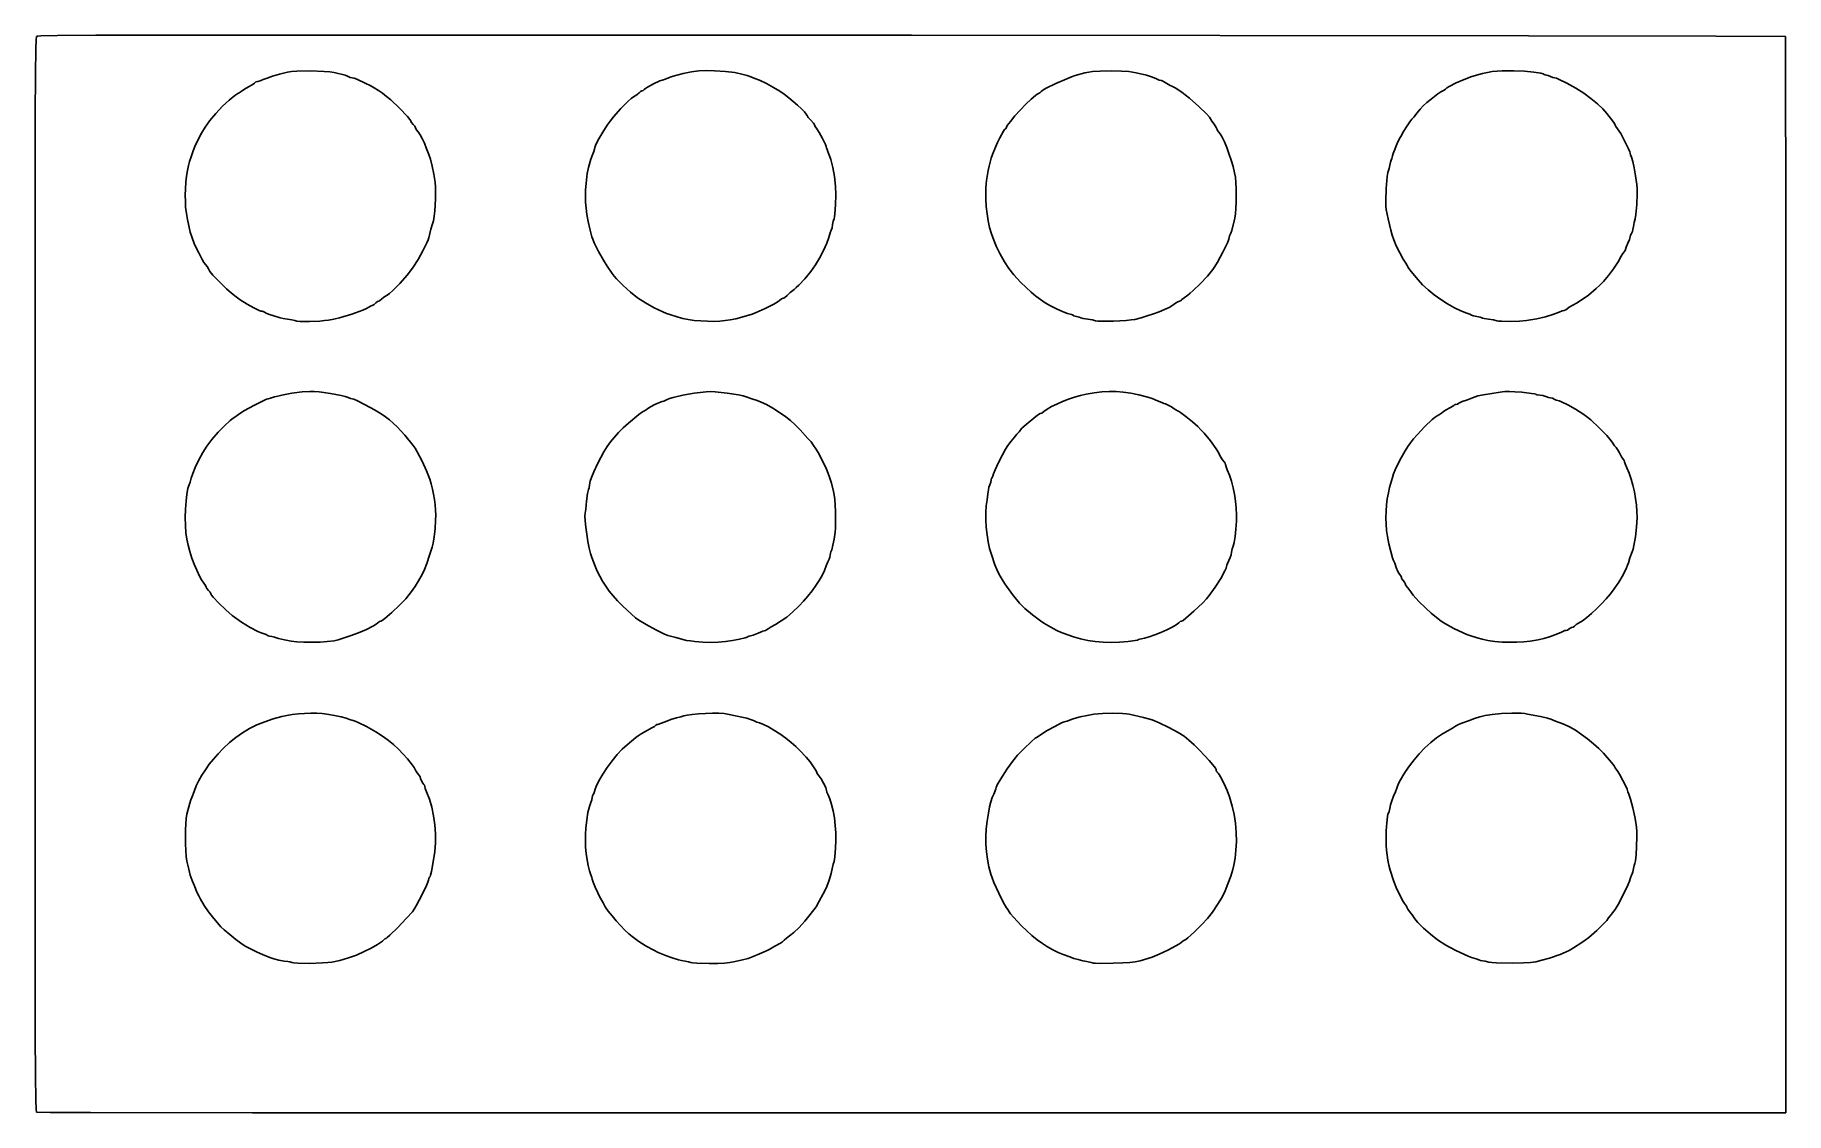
# Model space of a CAD drawing. Extents: x 3 to 1260, y 3 to 776.
import ezdxf

# ---------------------------------------------------------------- set-up
doc = ezdxf.new("R2010")
doc.units = 0

msp = doc.modelspace()

# ---------------------------------------------------------------- linework, layer by layer
at = {"layer": 'Layer 1'}
for p, q in [((3.238762, 766.004953), (3.517855, 773.590018)), ((3.517855, 773.590018), (3.688812, 775.034188)), ((3.688812, 775.034188), (3.88261, 775.547)), ((3.88261, 775.547), (4.586248, 775.740783)), ((4.586248, 775.740783), (6.803252, 775.910621)), ((6.803252, 775.910621), (18.885847, 776.182156)), ((18.885847, 776.182156), (46.34737, 776.368988)), ((46.34737, 776.368988), (95.404795, 776.4785)), ((95.404795, 776.4785), (283.175248, 776.495094)), ((283.175248, 776.495094), (631.933, 776.291)), ((631.933, 776.291), (1074.7985, 775.875522)), ((1074.7985, 775.875522), (1209.615438, 775.653487)), ((1209.615438, 775.653487), (1259.244, 775.458321)), ((1259.244, 775.458321), (1259.406464, 744.834945)), ((3.033918, 748.986506), (3.238762, 766.004953)), ((2.89191, 718.729375), (3.033918, 748.986506)), ((160.25682, 742.04896), (158.64625, 740.803477)), ((161.29459, 742.793079), (160.25682, 742.04896)), ((162.56171, 743.10258), (161.29459, 742.793079)), ((164.328846, 743.50825), (162.56171, 743.10258)), ((166.56879, 744.48358), (164.328846, 743.50825)), ((169.268757, 745.640868), (166.56879, 744.48358)), ((173.313878, 746.994156), (169.268757, 745.640868)), ((178.345079, 748.432984), (173.313878, 746.994156)), ((184.00329, 749.84689), (178.345079, 748.432984)), ((186.815291, 750.275669), (184.00329, 749.84689)), ((190.739695, 750.567888), (186.815291, 750.275669)), ((200.478678, 750.753261), (190.739695, 750.567888)), ((210.326167, 750.424253), (200.478678, 750.753261)), ((214.386203, 750.073493), (210.326167, 750.424253)), ((217.38809, 749.602103), (214.386203, 750.073493)), ((225.294061, 747.674348), (217.38809, 749.602103)), ((227.073821, 747.050862), (225.294061, 747.674348)), ((227.95259, 746.493083), (227.073821, 747.050862)), ((228.9307, 745.984861), (227.95259, 746.493083)), ((230.27181, 745.773486), (228.9307, 745.984861)), ((231.922121, 745.50164), (230.27181, 745.773486)), ((233.64366, 744.84804), (231.922121, 745.50164)), ((240.08981, 741.76466), (233.64366, 744.84804)), ((243.224973, 740.225608), (240.08981, 741.76466)), ((451.170557, 743.533292), (446.794984, 741.445986)), ((452.808498, 744.192288), (451.170557, 743.533292)), ((453.77187, 744.438081), (452.808498, 744.192288)), ((455.139749, 744.763398), (453.77187, 744.438081)), ((456.95678, 745.545551), (455.139749, 744.763398)), ((458.695255, 746.345444), (456.95678, 745.545551)), ((460.810131, 747.066366), (458.695255, 746.345444)), ((468.10758, 748.844851), (460.810131, 747.066366)), ((474.047137, 750.023348), (468.10758, 748.844851)), ((479.328807, 750.719526), (474.047137, 750.023348)), ((484.591814, 750.992116), (479.328807, 750.719526)), ((490.47538, 750.899851), (484.591814, 750.992116)), ((498.403202, 750.386544), (490.47538, 750.899851)), ((505.187656, 749.497057), (498.403202, 750.386544)), ((511.126022, 748.179825), (505.187656, 749.497057)), ((513.870822, 747.344689), (511.126022, 748.179825)), ((516.51558, 746.383281), (513.870822, 747.344689)), ((519.5202, 745.40595), (516.51558, 746.383281)), ((522.903757, 744.084039), (519.5202, 745.40595)), ((527.750785, 741.732683), (522.903757, 744.084039)), ((532.951671, 738.921939), (527.750785, 741.732683)), ((735.60307, 741.731949), (728.661657, 738.256346)), ((743.332927, 745.169802), (735.60307, 741.731949)), ((746.702095, 746.501634), (743.332927, 745.169802)), ((749.31866, 747.3765), (746.702095, 746.501634)), ((756.364871, 749.246273), (749.31866, 747.3765)), ((759.147217, 749.845141), (756.364871, 749.246273)), ((761.755597, 750.261181), (759.147217, 749.845141)), ((767.41008, 750.668326), (761.755597, 750.261181)), ((775.24756, 750.71481), (767.41008, 750.668326)), ((782.658394, 750.610749), (775.24756, 750.71481)), ((787.974085, 750.227721), (782.658394, 750.610749)), ((793.269638, 749.3117), (787.974085, 750.227721)), ((800.62006, 747.60866), (793.269638, 749.3117)), ((804.084049, 746.550902), (800.62006, 747.60866)), ((807.2555, 745.24796), (804.084049, 746.550902)), ((809.654597, 744.203629), (807.2555, 745.24796)), ((811.26168, 743.76758), (809.654597, 744.203629)), ((812.880952, 743.178842), (811.26168, 743.76758)), ((815.30937, 741.76737), (812.880952, 743.178842)), ((817.598589, 740.355888), (815.30937, 741.76737)), ((1022.807963, 742.067679), (1017.936852, 739.559224)), ((1028.592667, 744.63179), (1022.807963, 742.067679)), ((1034.0393, 746.655725), (1028.592667, 744.63179)), ((1041.865464, 748.91026), (1034.0393, 746.655725)), ((1045.397066, 749.694719), (1041.865464, 748.91026)), ((1048.840013, 750.273866), (1045.397066, 749.694719)), ((1052.318551, 750.665122), (1048.840013, 750.273866)), ((1055.95693, 750.885907), (1052.318551, 750.665122)), ((1064.2102, 750.885745), (1055.95693, 750.885907)), ((1071.952258, 750.504628), (1064.2102, 750.885745)), ((1078.731138, 749.877763), (1071.952258, 750.504628)), ((1083.726348, 749.102828), (1078.731138, 749.877763)), ((1085.298675, 748.69036), (1083.726348, 749.102828)), ((1086.1174, 748.277505), (1085.298675, 748.69036)), ((1086.780563, 747.922631), (1086.1174, 748.277505)), ((1087.6739, 747.772638), (1086.780563, 747.922631)), ((1088.982263, 747.47673), (1087.6739, 747.772638)), ((1090.6435, 746.771078), (1088.982263, 747.47673)), ((1092.33665, 746.066653), (1090.6435, 746.771078)), ((1093.7217, 745.77366), (1092.33665, 746.066653)), ((1094.889171, 745.477066), (1093.7217, 745.77366)), ((1096.866994, 744.658699), (1094.889171, 745.477066)), ((1102.44555, 741.885131), (1096.866994, 744.658699)), ((1108.841081, 738.309928), (1102.44555, 741.885131)), ((1259.406464, 744.834945), (1259.539538, 661.763765)), ((142.09467, 729.75268), (137.354606, 725.361233)), ((146.161743, 733.050763), (142.09467, 729.75268)), ((148.21964, 734.42253), (146.161743, 733.050763)), ((149.216965, 734.886554), (148.21964, 734.42253)), ((150.73416, 736.00219), (149.216965, 734.886554)), ((153.060119, 737.619166), (150.73416, 736.00219)), ((156.00197, 739.28857), (153.060119, 737.619166)), ((158.64625, 740.803477), (156.00197, 739.28857)), ((246.261084, 738.543103), (243.224973, 740.225608)), ((249.232003, 736.69236), (246.261084, 738.543103)), ((252.17159, 734.648593), (249.232003, 736.69236)), ((255.113705, 732.387014), (252.17159, 734.648593)), ((258.092206, 729.88284), (255.113705, 732.387014)), ((264.29381, 724.04756), (258.092206, 729.88284)), ((430.641883, 730.880166), (428.440722, 728.976521)), ((432.40601, 732.132861), (430.641883, 730.880166)), ((434.728605, 733.677391), (432.40601, 732.132861)), ((436.39735, 735.096301), (434.728605, 733.677391)), ((437.486837, 736.035204), (436.39735, 735.096301)), ((438.41677, 736.425721), (437.486837, 736.035204)), ((439.251815, 736.737233), (438.41677, 736.425721)), ((440.11317, 737.486181), (439.251815, 736.737233)), ((440.947448, 738.155347), (440.11317, 737.486181)), ((442.493178, 739.116752), (440.947448, 738.155347)), ((446.794984, 741.445986), (442.493178, 739.116752)), ((537.3968, 736.22187), (532.951671, 738.921939)), ((540.540051, 734.013795), (537.3968, 736.22187)), ((543.832484, 731.491949), (540.540051, 734.013795)), ((550.164275, 726.138931), (543.832484, 731.491949)), ((717.804985, 730.418521), (714.01415, 726.755267)), ((720.953326, 733.149001), (717.804985, 730.418521)), ((722.15821, 734.027789), (720.953326, 733.149001)), ((723.04845, 734.50939), (722.15821, 734.027789)), ((724.115092, 735.106621), (723.04845, 734.50939)), ((725.04126, 735.9364), (724.115092, 735.106621)), ((726.278046, 736.877328), (725.04126, 735.9364)), ((728.661657, 738.256346), (726.278046, 736.877328)), ((818.88316, 739.76713), (817.598589, 740.355888)), ((821.177392, 738.50934), (818.88316, 739.76713)), ((825.89396, 735.48929), (821.177392, 738.50934)), ((828.450759, 733.628374), (825.89396, 735.48929)), ((831.522637, 731.142083), (828.450759, 733.628374)), ((838.201556, 725.231655), (831.522637, 731.142083)), ((1004.9733, 730.416645), (1001.890217, 727.972553)), ((1009.7985, 734.255885), (1004.9733, 730.416645)), ((1011.885375, 735.788466), (1009.7985, 734.255885)), ((1013.241, 736.425905), (1011.885375, 735.788466)), ((1014.169963, 736.800836), (1013.241, 736.425905)), ((1015.231, 737.702255), (1014.169963, 736.800836)), ((1016.235039, 738.512064), (1015.231, 737.702255)), ((1017.936852, 739.559224), (1016.235039, 738.512064)), ((1114.4373, 734.79006), (1108.841081, 738.309928)), ((1119.585217, 731.016703), (1114.4373, 734.79006)), ((1124.274013, 727.137378), (1119.585217, 731.016703)), ((2.750753, 603.277859), (2.89191, 718.729375)), ((132.552296, 720.28091), (128.207174, 715.094673)), ((137.354606, 725.361233), (132.552296, 720.28091)), ((270.070434, 717.987562), (264.29381, 724.04756)), ((271.827703, 715.926147), (270.070434, 717.987562)), ((417.911618, 717.688927), (415.509699, 714.657896)), ((423.256474, 723.783678), (417.911618, 717.688927)), ((428.440722, 728.976521), (423.256474, 723.783678)), ((552.853321, 723.62375), (550.164275, 726.138931)), ((554.990928, 721.426783), (552.853321, 723.62375)), ((556.401939, 719.706024), (554.990928, 721.426783)), ((556.780236, 719.073597), (556.401939, 719.706024)), ((556.9112, 718.61947), (556.780236, 719.073597)), ((557.695741, 717.41677), (556.9112, 718.61947)), ((559.58198, 715.39333), (557.695741, 717.41677)), ((706.147886, 718.379706), (702.893903, 714.542034)), ((709.991542, 722.596556), (706.147886, 718.379706)), ((714.01415, 726.755267), (709.991542, 722.596556)), ((843.910578, 719.634569), (838.201556, 725.231655)), ((845.770083, 717.539956), (843.910578, 719.634569)), ((846.62956, 716.22739), (845.770083, 717.539956)), ((992.587033, 717.643176), (991.15631, 716.016465)), ((994.8593, 720.553805), (992.587033, 717.643176)), ((996.9893, 723.193332), (994.8593, 720.553805)), ((999.280911, 725.615515), (996.9893, 723.193332)), ((1001.890217, 727.972553), (999.280911, 725.615515)), ((1128.217552, 723.404419), (1124.274013, 727.137378)), ((1131.1297, 720.07016), (1128.217552, 723.404419)), ((1135.3029, 714.75912), (1131.1297, 720.07016)), ((122.26171, 705.993716), (119.587491, 700.95294)), ((124.83867, 710.38548), (122.26171, 705.993716)), ((128.207174, 715.094673), (124.83867, 710.38548)), ((272.4731, 714.91022), (271.827703, 715.926147)), ((272.604815, 714.416314), (272.4731, 714.91022)), ((272.963445, 713.776274), (272.604815, 714.416314)), ((274.14235, 712.38871), (272.963445, 713.776274)), ((275.321246, 711.028003), (274.14235, 712.38871)), ((275.81159, 709.95861), (275.321246, 711.028003)), ((276.36429, 708.705623), (275.81159, 709.95861)), ((277.69312, 706.90347), (276.36429, 708.705623)), ((279.169393, 704.859207), (277.69312, 706.90347)), ((280.703565, 702.151833), (279.169393, 704.859207)), ((410.213382, 706.769519), (407.403816, 701.916257)), ((413.46451, 711.826861), (410.213382, 706.769519)), ((415.509699, 714.657896), (413.46451, 711.826861)), ((561.468236, 713.312108), (559.58198, 715.39333)), ((562.042039, 712.492718), (561.468236, 713.312108)), ((562.25278, 711.97055), (562.042039, 712.492718)), ((562.717549, 710.840682), (562.25278, 711.97055)), ((563.83499, 709.26836), (562.717549, 710.840682)), ((565.679198, 706.433859), (563.83499, 709.26836)), ((568.037391, 702.12869), (565.679198, 706.433859)), ((697.92576, 707.547935), (695.28173, 702.707135)), ((698.620816, 708.608941), (697.92576, 707.547935)), ((699.23731, 709.050245), (698.620816, 708.608941)), ((699.633147, 709.256822), (699.23731, 709.050245)), ((699.79785, 709.75349), (699.633147, 709.256822)), ((700.017024, 710.453114), (699.79785, 709.75349)), ((700.640317, 711.520856), (700.017024, 710.453114)), ((702.893903, 714.542034), (700.640317, 711.520856)), ((847.47735, 714.776561), (846.62956, 716.22739)), ((849.13343, 712.45961), (847.47735, 714.776561)), ((850.709475, 710.145689), (849.13343, 712.45961)), ((851.365, 708.70211), (850.709475, 710.145689)), ((851.661565, 707.874191), (851.365, 708.70211)), ((852.37456, 707.04046), (851.661565, 707.874191)), ((853.55163, 705.592462), (852.37456, 707.04046)), ((854.962198, 703.100477), (853.55163, 705.592462)), ((983.771576, 704.490975), (982.65127, 702.829665)), ((984.23792, 705.500465), (983.771576, 704.490975)), ((985.168569, 707.315811), (984.23792, 705.500465)), ((987.294894, 710.681425), (985.168569, 707.315811)), ((989.622329, 714.085559), (987.294894, 710.681425)), ((991.15631, 716.016465), (989.622329, 714.085559)), ((1136.599625, 712.992127), (1135.3029, 714.75912)), ((1137.139, 711.8511), (1136.599625, 712.992127)), ((1137.635313, 710.770249), (1137.139, 711.8511)), ((1138.8286, 709.14789), (1137.635313, 710.770249)), ((1141.000128, 705.704756), (1138.8286, 709.14789)), ((1144.0065, 700.132315), (1141.000128, 705.704756)), ((116.19797, 693.35928), (114.85412, 689.01923)), ((117.378687, 696.371884), (116.19797, 693.35928)), ((119.587491, 700.95294), (117.378687, 696.371884)), ((282.196923, 698.973252), (280.703565, 702.151833)), ((283.55075, 695.51537), (282.196923, 698.973252)), ((285.40335, 690.8415), (283.55075, 695.51537)), ((403.76754, 692.968931), (402.79932, 690.589882)), ((404.405367, 694.481967), (403.76754, 692.968931)), ((404.67547, 695.696261), (404.405367, 694.481967)), ((404.873857, 696.59089), (404.67547, 695.696261)), ((405.427337, 697.985647), (404.873857, 696.59089)), ((407.403816, 701.916257), (405.427337, 697.985647)), ((570.068841, 697.973281), (568.037391, 702.12869)), ((570.69931, 696.45812), (570.068841, 697.973281)), ((570.93282, 695.58806), (570.69931, 696.45812)), ((571.292289, 694.221716), (570.93282, 695.58806)), ((572.15656, 692.06785), (571.292289, 694.221716)), ((573.091892, 689.785316), (572.15656, 692.06785)), ((692.16867, 696.030175), (690.11551, 690.688595)), ((693.586416, 699.368659), (692.16867, 696.030175)), ((695.28173, 702.707135), (693.586416, 699.368659)), ((856.526385, 699.768856), (854.962198, 703.100477)), ((858.164312, 695.801947), (856.526385, 699.768856)), ((859.796102, 691.404104), (858.164312, 695.801947)), ((861.341876, 686.779674), (859.796102, 691.404104)), ((977.717974, 691.533825), (977.22576, 689.687235)), ((978.21609, 692.691855), (977.717974, 691.533825)), ((978.915603, 694.242163), (978.21609, 692.691855)), ((979.89215, 697.031875), (978.915603, 694.242163)), ((981.186825, 700.249816), (979.89215, 697.031875)), ((982.65127, 702.829665), (981.186825, 700.249816)), ((1146.672297, 694.709162), (1144.0065, 700.132315)), ((1147.510161, 692.765629), (1146.672297, 694.709162)), ((1147.8221, 691.71389), (1147.510161, 692.765629)), ((1148.094887, 690.514333), (1147.8221, 691.71389)), ((112.118431, 679.251857), (111.518749, 675.190175)), ((112.840807, 682.80334), (112.118431, 679.251857)), ((113.67177, 685.68077), (112.840807, 682.80334)), ((114.85412, 689.01923), (113.67177, 685.68077)), ((286.529701, 687.458049), (285.40335, 690.8415)), ((287.789855, 682.378356), (286.529701, 687.458049)), ((288.969819, 676.55831), (287.789855, 682.378356)), ((399.93024, 681.340801), (399.188021, 677.18021)), ((401.73609, 687.293511), (399.93024, 681.340801)), ((402.79932, 690.589882), (401.73609, 687.293511)), ((573.959809, 687.245577), (573.091892, 689.785316)), ((575.471716, 681.493131), (573.959809, 687.245577)), ((576.648923, 675.007795), (575.471716, 681.493131)), ((687.03508, 679.337795), (685.76653, 671.993125)), ((687.581905, 682.258559), (687.03508, 679.337795)), ((688.319069, 685.276827), (687.581905, 682.258559)), ((689.184346, 688.163279), (688.319069, 685.276827)), ((690.11551, 690.688595), (689.184346, 688.163279)), ((862.721755, 682.133009), (861.341876, 686.779674)), ((863.85586, 677.66846), (862.721755, 682.133009)), ((974.22467, 679.337945), (973.753427, 677.842298)), ((974.729513, 680.692109), (974.22467, 679.337945)), ((975.22267, 683.010255), (974.729513, 680.692109)), ((975.716415, 685.328418), (975.22267, 683.010255)), ((976.22261, 686.682585), (975.716415, 685.328418)), ((976.729769, 687.840623), (976.22261, 686.682585)), ((977.22576, 689.687235), (976.729769, 687.840623)), ((1148.7507, 688.78652), (1148.094887, 690.514333)), ((1149.708272, 685.789864), (1148.7507, 688.78652)), ((1150.71975, 681.20317), (1149.708272, 685.789864)), ((1151.689453, 675.522376), (1150.71975, 681.20317)), ((110.74391, 666.191629), (110.596971, 661.582474)), ((111.055873, 670.782148), (110.74391, 666.191629)), ((111.518749, 675.190175), (111.055873, 670.782148)), ((289.8556, 670.9538), (288.969819, 676.55831)), ((290.175375, 667.376847), (289.8556, 670.9538)), ((290.309127, 663.282138), (290.175375, 667.376847)), ((398.35134, 669.990001), (397.991088, 665.317217)), ((399.188021, 677.18021), (398.35134, 669.990001)), ((577.44807, 667.98685), (576.648923, 675.007795)), ((577.634635, 661.866452), (577.44807, 667.98685)), ((685.484671, 669.710614), (685.309874, 666.585834)), ((685.309874, 666.585834), (685.3213, 658.973025)), ((685.76653, 671.993125), (685.484671, 669.710614)), ((864.382149, 674.543076), (863.85586, 677.66846)), ((864.76202, 670.591436), (864.382149, 674.543076)), ((864.994841, 666.088917), (864.76202, 670.591436)), ((972.654091, 666.433468), (972.410463, 657.428016)), ((973.319432, 674.901758), (972.654091, 666.433468)), ((973.753427, 677.842298), (973.319432, 674.901758)), ((1152.5217, 669.24342), (1151.689453, 675.522376)), ((1152.76654, 666.133395), (1152.5217, 669.24342)), ((110.596971, 661.582474), (110.629164, 657.118536)), ((110.629164, 657.118536), (110.8546, 652.96367)), ((289.73811, 650.231513), (290.076109, 654.475469)), ((290.076109, 654.475469), (290.271243, 658.903678)), ((290.271243, 658.903678), (290.309127, 663.282138)), ((397.991088, 665.317217), (397.854117, 660.872082)), ((397.854117, 660.872082), (397.954758, 656.522731)), ((397.954758, 656.522731), (398.30734, 652.137301)), ((576.973537, 648.245506), (577.445132, 654.640589)), ((577.445132, 654.640589), (577.634635, 661.866452)), ((685.3213, 658.973025), (685.627359, 653.4042)), ((864.804678, 652.029863), (865.016802, 656.532752)), ((865.079979, 661.310896), (864.994841, 666.088917)), ((865.016802, 656.532752), (865.079979, 661.310896)), ((972.410463, 657.428016), (972.503607, 653.816024)), ((972.503607, 653.816024), (972.77036, 651.380345)), ((1151.909377, 647.654694), (1152.626387, 654.968466)), ((1152.626387, 654.968466), (1152.85858, 662.60699)), ((1152.85858, 662.60699), (1152.76654, 666.133395)), ((1259.539538, 661.763765), (1259.6625, 389.000321)), ((110.8546, 652.96367), (111.349039, 648.502197)), ((111.349039, 648.502197), (112.08714, 643.974775)), ((112.08714, 643.974775), (113.044184, 639.467497)), ((288.01079, 640.9452), (288.691065, 643.232376)), ((288.691065, 643.232376), (289.271634, 646.405815)), ((289.271634, 646.405815), (289.73811, 650.231513)), ((398.30734, 652.137301), (398.926195, 647.583927)), ((398.926195, 647.583927), (399.825652, 642.730745)), ((399.825652, 642.730745), (401.020044, 637.445891)), ((575.31221, 640.41519), (575.770734, 642.832194)), ((575.770734, 642.832194), (576.31382, 644.61745)), ((576.31382, 644.61745), (576.66132, 645.964584)), ((576.66132, 645.964584), (576.973537, 648.245506)), ((685.627359, 653.4042), (686.163514, 648.181459)), ((686.163514, 648.181459), (686.949546, 643.227233)), ((686.949546, 643.227233), (688.005237, 638.46395)), ((861.836699, 636.196705), (863.93106, 644.95136)), ((863.93106, 644.95136), (864.442975, 648.077607)), ((864.442975, 648.077607), (864.804678, 652.029863)), ((972.77036, 651.380345), (974.1424, 644.617765)), ((974.1424, 644.617765), (975.991434, 636.511154)), ((1150.103425, 639.163259), (1150.7918, 641.99252)), ((1150.7918, 641.99252), (1151.395393, 644.534229)), ((1151.395393, 644.534229), (1151.909377, 647.654694)), ((113.044184, 639.467497), (114.19545, 635.066458)), ((114.19545, 635.066458), (115.51622, 630.857751)), ((115.51622, 630.857751), (116.981775, 626.927472)), ((283.985108, 627.297315), (284.921096, 629.448751)), ((284.921096, 629.448751), (285.41592, 630.9298)), ((285.41592, 630.9298), (286.905092, 637.083039)), ((286.905092, 637.083039), (288.01079, 640.9452)), ((401.020044, 637.445891), (402.5237, 631.597501)), ((402.5237, 631.597501), (403.131167, 629.921436)), ((403.131167, 629.921436), (404.223627, 627.442634)), ((571.029475, 627.118766), (572.55632, 631.26354)), ((572.55632, 631.26354), (573.550476, 634.427572)), ((573.550476, 634.427572), (574.31424, 636.40902)), ((574.31424, 636.40902), (574.854749, 638.055799)), ((574.854749, 638.055799), (575.31221, 640.41519)), ((688.005237, 638.46395), (689.350372, 633.814039)), ((689.350372, 633.814039), (691.004732, 629.199928)), ((691.004732, 629.199928), (692.988101, 624.544047)), ((858.665444, 627.420167), (859.673233, 629.864391)), ((859.673233, 629.864391), (860.04515, 631.24559)), ((860.04515, 631.24559), (860.230036, 632.434911)), ((860.230036, 632.434911), (860.67458, 633.30006)), ((860.67458, 633.30006), (861.192643, 634.207677)), ((861.192643, 634.207677), (861.836699, 636.196705)), ((975.991434, 636.511154), (977.039237, 632.815583)), ((977.039237, 632.815583), (978.10692, 629.594665)), ((978.10692, 629.594665), (979.947065, 625.170848)), ((1146.1529, 627.05187), (1147.331788, 629.813678)), ((1147.331788, 629.813678), (1147.8221, 631.59483)), ((1147.8221, 631.59483), (1148.1101, 632.740308)), ((1148.1101, 632.740308), (1148.8025, 633.97373)), ((1148.8025, 633.97373), (1149.501025, 635.392881)), ((1149.501025, 635.392881), (1149.804, 636.98481)), ((1149.804, 636.98481), (1150.103425, 639.163259)), ((116.981775, 626.927472), (118.567394, 623.361713)), ((118.567394, 623.361713), (120.24836, 620.24657)), ((120.24836, 620.24657), (122.51605, 615.8475)), ((277.663583, 615.430571), (281.156454, 621.671858)), ((281.156454, 621.671858), (283.985108, 627.297315)), ((404.223627, 627.442634), (407.318382, 621.137727)), ((407.318382, 621.137727), (410.717671, 614.804608)), ((562.94659, 611.55654), (565.811899, 616.418906)), ((565.811899, 616.418906), (568.643764, 621.888435)), ((568.643764, 621.888435), (571.029475, 627.118766)), ((692.988101, 624.544047), (695.32026, 619.768825)), ((695.32026, 619.768825), (698.629278, 613.717044)), ((851.514369, 613.374483), (855.390009, 620.614936)), ((855.390009, 620.614936), (858.665444, 627.420167)), ((979.947065, 625.170848), (982.369724, 620.133278)), ((982.369724, 620.133278), (984.807793, 615.598751)), ((1139.163258, 613.612471), (1141.4409, 617.71208)), ((1141.4409, 617.71208), (1142.538187, 619.687925)), ((1142.538187, 619.687925), (1143.5436, 620.9654)), ((1143.5436, 620.9654), (1144.207562, 621.787545)), ((1144.207562, 621.787545), (1144.4837, 622.66864)), ((1144.4837, 622.66864), (1144.974012, 624.336965)), ((1144.974012, 624.336965), (1146.1529, 627.05187)), ((122.51605, 615.8475), (124.007071, 613.186755)), ((124.007071, 613.186755), (125.25312, 611.56062)), ((125.25312, 611.56062), (126.264604, 610.323026)), ((126.264604, 610.323026), (127.19166, 608.59638)), ((127.19166, 608.59638), (128.328555, 606.791346)), ((128.328555, 606.791346), (130.447378, 604.233838)), ((130.447378, 604.233838), (133.301162, 601.163535)), ((264.546038, 598.134949), (269.859608, 604.18135)), ((269.859608, 604.18135), (272.233791, 607.172628)), ((272.233791, 607.172628), (274.24012, 609.9506)), ((274.24012, 609.9506), (277.663583, 615.430571)), ((410.717671, 614.804608), (413.3312, 610.565101)), ((413.3312, 610.565101), (417.12164, 605.223551)), ((417.12164, 605.223551), (418.420638, 603.51522)), ((418.420638, 603.51522), (420.226477, 601.461232)), ((555.27254, 601.618947), (559.538265, 606.809687)), ((559.538265, 606.809687), (562.94659, 611.55654)), ((698.629278, 613.717044), (701.812065, 608.83052)), ((701.812065, 608.83052), (705.476825, 604.270223)), ((705.476825, 604.270223), (710.23176, 599.197125)), ((839.187155, 597.929124), (844.318289, 603.403915)), ((844.318289, 603.403915), (848.33405, 608.24339)), ((848.33405, 608.24339), (849.756324, 610.38623)), ((849.756324, 610.38623), (851.514369, 613.374483)), ((984.807793, 615.598751), (986.69417, 612.684065)), ((986.69417, 612.684065), (987.787856, 611.15427)), ((987.787856, 611.15427), (988.24276, 610.126645)), ((988.24276, 610.126645), (988.925611, 608.835595)), ((988.925611, 608.835595), (990.56733, 606.672475)), ((990.56733, 606.672475), (995.5627, 600.690365)), ((1128.5982, 599.54808), (1132.256161, 603.843467)), ((1132.256161, 603.843467), (1135.939762, 608.760599)), ((1135.939762, 608.760599), (1139.163258, 613.612471)), ((2.72399, 389.208), (2.750753, 603.277859)), ((133.301162, 601.163535), (136.642945, 597.820113)), ((136.642945, 597.820113), (140.225761, 594.443249)), ((140.225761, 594.443249), (143.802645, 591.27262)), ((143.802645, 591.27262), (147.126633, 588.547905)), ((255.42662, 589.8193), (257.181533, 591.066021)), ((257.181533, 591.066021), (259.376133, 592.963549)), ((259.376133, 592.963549), (264.546038, 598.134949)), ((420.226477, 601.461232), (424.90369, 596.748353)), ((424.90369, 596.748353), (430.243302, 591.949049)), ((430.243302, 591.949049), (435.33534, 587.927451)), ((542.59773, 589.58899), (544.895929, 591.716567)), ((544.895929, 591.716567), (547.66749, 593.93974)), ((547.66749, 593.93974), (549.179624, 595.206607)), ((549.179624, 595.206607), (551.024065, 596.992805)), ((551.024065, 596.992805), (555.27254, 601.618947)), ((710.23176, 599.197125), (714.159131, 595.287795)), ((714.159131, 595.287795), (717.737824, 591.956144)), ((717.737824, 591.956144), (721.126582, 589.091489)), ((830.28185, 589.86239), (831.971127, 591.144592)), ((831.971127, 591.144592), (834.116418, 593.016215)), ((834.116418, 593.016215), (839.187155, 597.929124)), ((995.5627, 600.690365), (998.832099, 597.162104)), ((998.832099, 597.162104), (1002.760423, 593.558891)), ((1002.760423, 593.558891), (1007.177559, 589.996375)), ((1117.782312, 589.77041), (1123.490777, 594.539935)), ((1123.490777, 594.539935), (1126.15358, 597.040464)), ((1126.15358, 597.040464), (1128.5982, 599.54808)), ((147.126633, 588.547905), (149.95076, 586.50878)), ((149.95076, 586.50878), (155.063669, 583.34515)), ((155.063669, 583.34515), (159.788988, 580.691158)), ((159.788988, 580.691158), (163.526267, 578.864712)), ((163.526267, 578.864712), (164.836752, 578.361165)), ((164.836752, 578.361165), (165.67506, 578.18372)), ((230.238809, 576.227953), (237.959719, 578.981639)), ((237.959719, 578.981639), (240.730402, 580.205032)), ((240.730402, 580.205032), (242.4268, 581.21398)), ((242.4268, 581.21398), (243.54957, 581.916568)), ((243.54957, 581.916568), (244.84259, 582.45987)), ((244.84259, 582.45987), (246.191889, 583.150745)), ((246.191889, 583.150745), (247.44995, 584.2081)), ((247.44995, 584.2081), (248.525964, 585.139175)), ((248.525964, 585.139175), (249.4376, 585.52644)), ((249.4376, 585.52644), (250.352193, 585.916958)), ((250.352193, 585.916958), (251.43531, 586.85586)), ((251.43531, 586.85586), (253.104044, 588.27476)), ((253.104044, 588.27476), (255.42662, 589.8193)), ((435.33534, 587.927451), (440.922567, 584.29285)), ((440.922567, 584.29285), (447.2471, 580.752636)), ((447.2471, 580.752636), (453.388378, 577.78723)), ((520.425412, 577.23349), (526.977991, 580.214224)), ((526.977991, 580.214224), (533.1302, 583.40533)), ((533.1302, 583.40533), (535.497935, 584.808589)), ((535.497935, 584.808589), (537.0957, 585.93902)), ((537.0957, 585.93902), (538.673081, 587.062299)), ((538.673081, 587.062299), (539.81124, 587.5295)), ((539.81124, 587.5295), (540.286481, 587.692005)), ((540.286481, 587.692005), (540.970264, 588.134471)), ((540.970264, 588.134471), (542.59773, 589.58899)), ((721.126582, 589.091489), (724.484147, 586.58315)), ((724.484147, 586.58315), (727.969265, 584.320445)), ((727.969265, 584.320445), (731.740677, 582.192694)), ((731.740677, 582.192694), (735.957128, 580.089214)), ((735.957128, 580.089214), (740.77736, 577.899325)), ((809.721662, 577.88209), (813.51562, 579.46262)), ((813.51562, 579.46262), (816.832708, 581.032218)), ((816.832708, 581.032218), (819.548082, 582.541783)), ((819.548082, 582.541783), (821.5369, 583.94221)), ((821.5369, 583.94221), (823.125022, 585.061061)), ((823.125022, 585.061061), (824.29289, 585.52643)), ((824.29289, 585.52643), (825.16053, 585.832784)), ((825.16053, 585.832784), (826.02697, 586.56933)), ((826.02697, 586.56933), (827.633876, 587.966871)), ((827.633876, 587.966871), (830.28185, 589.86239)), ((1007.177559, 589.996375), (1011.913395, 586.590205)), ((1011.913395, 586.590205), (1016.79782, 583.45603)), ((1016.79782, 583.45603), (1021.66072, 580.709499)), ((1021.66072, 580.709499), (1026.331984, 578.466261)), ((1026.331984, 578.466261), (1030.6415, 576.841965)), ((1096.7872, 577.62447), (1099.010812, 578.489618)), ((1099.010812, 578.489618), (1100.5448, 578.84946)), ((1100.5448, 578.84946), (1101.543688, 579.165665)), ((1101.543688, 579.165665), (1102.481, 579.9259)), ((1102.481, 579.9259), (1104.0993, 581.164068)), ((1104.0993, 581.164068), (1106.7358, 582.62938)), ((1106.7358, 582.62938), (1109.281319, 583.983466)), ((1109.281319, 583.983466), (1112.016192, 585.660045)), ((1112.016192, 585.660045), (1117.782312, 589.77041)), ((165.67506, 578.18372), (166.617348, 577.970929)), ((166.617348, 577.970929), (167.42957, 577.46206)), ((167.42957, 577.46206), (168.59921, 576.790178)), ((168.59921, 576.790178), (170.40083, 576.1853)), ((170.40083, 576.1853), (174.240315, 575.048988)), ((174.240315, 575.048988), (178.66174, 573.45222)), ((178.66174, 573.45222), (180.76445, 572.953283)), ((180.76445, 572.953283), (183.94467, 572.48895)), ((183.94467, 572.48895), (187.142125, 572.012816)), ((187.142125, 572.012816), (189.28625, 571.48545)), ((189.28625, 571.48545), (190.726805, 571.187076)), ((190.726805, 571.187076), (193.132528, 570.994658)), ((193.132528, 570.994658), (199.807089, 570.912165)), ((199.807089, 570.912165), (207.245155, 571.206923)), ((207.245155, 571.206923), (210.60526, 571.486067)), ((210.60526, 571.486067), (213.38195, 571.84788)), ((213.38195, 571.84788), (213.382, 571.848)), ((213.382, 571.848), (217.121006, 572.59179)), ((217.121006, 572.59179), (221.350694, 573.625785)), ((221.350694, 573.625785), (230.238809, 576.227953)), ((453.388378, 577.78723), (456.102621, 576.670211)), ((456.102621, 576.670211), (458.42584, 575.877051)), ((458.42584, 575.877051), (464.43511, 574.022621)), ((464.43511, 574.022621), (467.708665, 573.105584)), ((467.708665, 573.105584), (471.626445, 572.33227)), ((471.626445, 572.33227), (476.000806, 571.716731)), ((476.000806, 571.716731), (480.644105, 571.273018)), ((480.644105, 571.273018), (485.368698, 571.015185)), ((485.368698, 571.015185), (489.986942, 570.957283)), ((489.986942, 570.957283), (494.311194, 571.113364)), ((494.311194, 571.113364), (498.15381, 571.497481)), ((498.15381, 571.497481), (498.154, 571.4974)), ((498.154, 571.4974), (501.79135, 572.094008)), ((501.79135, 572.094008), (505.726701, 572.903132)), ((505.726701, 572.903132), (515.2588, 575.33092)), ((515.2588, 575.33092), (517.557214, 576.093198)), ((517.557214, 576.093198), (520.425412, 577.23349)), ((740.77736, 577.899325), (743.903817, 576.684206)), ((743.903817, 576.684206), (745.91261, 576.178805)), ((745.91261, 576.178805), (746.876707, 576.004896)), ((746.876707, 576.004896), (747.49138, 575.586795)), ((747.49138, 575.586795), (748.487441, 575.030845)), ((748.487441, 575.030845), (750.36854, 574.525505)), ((750.36854, 574.525505), (752.338202, 574.04104)), ((752.338202, 574.04104), (753.54744, 573.535275)), ((753.54744, 573.535275), (755.258159, 573.032481)), ((755.258159, 573.032481), (758.43359, 572.555195)), ((758.43359, 572.555195), (761.840816, 572.045815)), ((761.840816, 572.045815), (764.10901, 571.465875)), ((764.10901, 571.465875), (765.756009, 571.171363)), ((765.756009, 571.171363), (768.718276, 571.022307)), ((768.718276, 571.022307), (777.028707, 571.107014)), ((777.028707, 571.107014), (785.92049, 571.612889)), ((785.92049, 571.612889), (789.609446, 571.990293)), ((789.609446, 571.990293), (792.27381, 572.432825)), ((792.27381, 572.432825), (792.274, 572.43271)), ((792.274, 572.43271), (796.727004, 573.565939)), ((796.727004, 573.565939), (801.202511, 574.884647)), ((801.202511, 574.884647), (805.575678, 576.339731)), ((805.575678, 576.339731), (809.721662, 577.88209)), ((1030.6415, 576.841965), (1032.723838, 576.098541)), ((1032.723838, 576.098541), (1033.9799, 575.486675)), ((1033.9799, 575.486675), (1035.38555, 574.981636)), ((1035.38555, 574.981636), (1037.8274, 574.495085)), ((1037.8274, 574.495085), (1040.17085, 574.002654)), ((1040.17085, 574.002654), (1041.3398, 573.483455)), ((1041.3398, 573.483455), (1041.824064, 573.236897)), ((1041.824064, 573.236897), (1042.896638, 572.96347)), ((1042.896638, 572.96347), (1046.1724, 572.469135)), ((1046.1724, 572.469135), (1049.742738, 571.975586)), ((1049.742738, 571.975586), (1052.0077, 571.457535)), ((1052.0077, 571.457535), (1053.267755, 571.211802)), ((1053.267755, 571.211802), (1055.462284, 571.039076)), ((1055.462284, 571.039076), (1061.59195, 570.91035)), ((1061.59195, 570.91035), (1068.271066, 571.066766)), ((1068.271066, 571.066766), (1073.374, 571.503735)), ((1073.374, 571.50348), (1080.791275, 572.82134)), ((1073.374, 571.503735), (1073.374, 571.50348)), ((1080.791275, 572.82134), (1086.967375, 574.228886)), ((1086.967375, 574.228886), (1092.200088, 575.803977)), ((1092.200088, 575.803977), (1096.7872, 577.62447)), ((170.05989, 515.41742), (168.786494, 515.031439)), ((171.724305, 515.810495), (170.05989, 515.41742)), ((174.71952, 516.75557), (171.724305, 515.810495)), ((176.989698, 517.406583), (174.71952, 516.75557)), ((179.964563, 518.085236), (176.989698, 517.406583)), ((187.123292, 519.382581), (179.964563, 518.085236)), ((194.385586, 520.361846), (187.123292, 519.382581)), ((199.94132, 520.73727), (194.385586, 520.361846)), ((203.069095, 520.610712), (199.94132, 520.73727)), ((206.768075, 520.285976), (203.069095, 520.610712)), ((214.918784, 519.195678), (206.768075, 520.285976)), ((222.47171, 517.773801), (214.918784, 519.195678)), ((225.423463, 517.03459), (222.47171, 517.773801)), ((227.50512, 516.32777), (225.423463, 517.03459)), ((229.238685, 515.684833), (227.50512, 516.32777)), ((230.45205, 515.41742), (229.238685, 515.684833)), ((231.552942, 515.072764), (230.45205, 515.41742)), ((458.108995, 515.547268), (456.10025, 514.66061)), ((460.776848, 516.433602), (458.108995, 515.547268)), ((467.650037, 518.115045), (460.776848, 516.433602)), ((475.840133, 519.524441), (467.650037, 518.115045)), ((484.46745, 520.48129), (475.840133, 519.524441)), ((487.340592, 520.543044), (484.46745, 520.48129)), ((491.018726, 520.381943), (487.340592, 520.543044)), ((499.588969, 519.542765), (491.018726, 520.381943)), ((507.776177, 518.266922), (499.588969, 519.542765)), ((510.975518, 517.55999), (507.776177, 518.266922)), ((513.17835, 516.85758), (510.975518, 517.55999)), ((517.187566, 515.348886), (513.17835, 516.85758)), ((521.1907, 514.12637), (517.187566, 515.348886)), ((749.005904, 516.540495), (744.619532, 515.055574)), ((753.265397, 517.768789), (749.005904, 516.540495)), ((757.22165, 518.6684), (753.265397, 517.768789)), ((763.132968, 519.677532), (757.22165, 518.6684)), ((768.575703, 520.342371), (763.132968, 519.677532)), ((773.732561, 520.654537), (768.575703, 520.342371)), ((778.78625, 520.60565), (773.732561, 520.654537)), ((783.919476, 520.187332), (778.78625, 520.60565)), ((789.314947, 519.391204), (783.919476, 520.187332)), ((795.155369, 518.208886), (789.314947, 519.391204)), ((801.62345, 516.632), (795.155369, 518.208886)), ((804.73142, 515.57543), (801.62345, 516.632)), ((808.45334, 514.00907), (804.73142, 515.57543)), ((1034.712188, 516.035015), (1030.9775, 514.7514)), ((1036.6591, 516.84508), (1034.712188, 516.035015)), ((1038.551336, 517.418017), (1036.6591, 516.84508)), ((1042.620063, 518.246625), (1038.551336, 517.418017)), ((1054.5196, 520.1576), (1042.620063, 518.246625)), ((1057.836164, 520.52493), (1054.5196, 520.1576)), ((1061.133313, 520.637665), (1057.836164, 520.52493)), ((1065.011955, 520.493143), (1061.133313, 520.637665)), ((1070.073, 520.0887), (1065.011955, 520.493143)), ((1077.028438, 519.298435), (1070.073, 520.0887)), ((1079.222892, 518.930903), (1077.028438, 519.298435)), ((1080.1222, 518.64494), (1079.222892, 518.930903)), ((1080.450097, 518.428654), (1080.1222, 518.64494)), ((1081.08885, 518.250888), (1080.450097, 518.428654)), ((1082.9303, 518.08473), (1081.08885, 518.250888)), ((1085.2326, 517.788828), (1082.9303, 518.08473)), ((1087.3072, 517.0832), (1085.2326, 517.788828)), ((1089.0768, 516.372861), (1087.3072, 517.0832)), ((1090.6457, 516.06453), (1089.0768, 516.372861)), ((1092.033525, 515.761551), (1090.6457, 516.06453)), ((1093.3678, 515.06297), (1092.033525, 515.761551)), ((148.71029, 504.08192), (146.257284, 502.184827)), ((150.414019, 505.276628), (148.71029, 504.08192)), ((153.067818, 506.892883), (150.414019, 505.276628)), ((159.876899, 510.673929), (153.067818, 506.892883)), ((166.440075, 513.992845), (159.876899, 510.673929)), ((168.786494, 515.031439), (166.440075, 513.992845)), ((233.664581, 514.13925), (231.552942, 515.072764)), ((239.757966, 511.108358), (233.664581, 514.13925)), ((246.407943, 507.530172), (239.757966, 511.108358)), ((251.29025, 504.61012), (246.407943, 507.530172)), ((254.313903, 502.466783), (251.29025, 504.61012)), ((436.117364, 504.244), (428.72294, 497.93482)), ((438.054268, 505.576129), (436.117364, 504.244)), ((439.78494, 506.43673), (438.054268, 505.576129)), ((441.486844, 507.367364), (439.78494, 506.43673)), ((442.69116, 508.35262), (441.486844, 507.367364)), ((444.496522, 509.618839), (442.69116, 508.35262)), ((447.657544, 511.306182), (444.496522, 509.618839)), ((450.895199, 512.782308), (447.657544, 511.306182)), ((452.93046, 513.41487), (450.895199, 512.782308)), ((454.209212, 513.780809), (452.93046, 513.41487)), ((456.10025, 514.66061), (454.209212, 513.780809)), ((524.045838, 513.10044), (521.1907, 514.12637)), ((527.786134, 511.244917), (524.045838, 513.10044)), ((532.401813, 508.565104), (527.786134, 511.244917)), ((537.8831, 505.0663), (532.401813, 508.565104)), ((541.651907, 502.436151), (537.8831, 505.0663)), ((723.161254, 504.137311), (721.24723, 502.70018)), ((724.36751, 504.73505), (723.161254, 504.137311)), ((725.417909, 505.195778), (724.36751, 504.73505)), ((726.95715, 506.3035), (725.417909, 505.195778)), ((729.33249, 507.990726), (726.95715, 506.3035)), ((732.46276, 509.781602), (729.33249, 507.990726)), ((736.171598, 511.604072), (732.46276, 509.781602)), ((740.282643, 513.386081), (736.171598, 511.604072)), ((744.619532, 515.055574), (740.282643, 513.386081)), ((811.549421, 512.646441), (808.45334, 514.00907)), ((813.15292, 512.07969), (811.549421, 512.646441)), ((814.305865, 511.710612), (813.15292, 512.07969)), ((816.228443, 510.773203), (814.305865, 511.710612)), ((818.439489, 509.522199), (816.228443, 510.773203)), ((820.45784, 508.21234), (818.439489, 509.522199)), ((822.047308, 507.171164), (820.45784, 508.21234)), ((822.96143, 506.73811), (822.047308, 507.171164)), ((823.66046, 506.416131), (822.96143, 506.73811)), ((825.000523, 505.534056), (823.66046, 506.416131)), ((828.954979, 502.5928), (825.000523, 505.534056)), ((1009.3305, 503.08624), (1007.857759, 502.162248)), ((1011.045725, 504.04148), (1009.3305, 503.08624)), ((1012.282, 505.06884), (1011.045725, 504.04148)), ((1013.518275, 506.11877), (1012.282, 505.06884)), ((1015.2335, 507.12835), (1013.518275, 506.11877)), ((1018.951425, 509.088963), (1015.2335, 507.12835)), ((1021.1518, 510.66691), (1018.951425, 509.088963)), ((1021.966563, 511.193098), (1021.1518, 510.66691)), ((1022.8792, 511.41195), (1021.966563, 511.193098)), ((1023.882638, 511.664364), (1022.8792, 511.41195)), ((1024.9157, 512.27122), (1023.882638, 511.664364)), ((1027.131163, 513.354238), (1024.9157, 512.27122)), ((1030.9775, 514.7514), (1027.131163, 513.354238)), ((1094.64085, 514.37063), (1093.3678, 515.06297)), ((1095.8815, 514.08266), (1094.64085, 514.37063)), ((1096.880015, 513.856811), (1095.8815, 514.08266)), ((1098.482273, 513.222812), (1096.880015, 513.856811)), ((1103.006563, 510.991665), (1098.482273, 513.222812)), ((1108.471445, 507.91181), (1103.006563, 510.991665)), ((1113.894, 504.50584), (1108.471445, 507.91181)), ((1116.539485, 502.589187), (1113.894, 504.50584)), ((134.102258, 491.346609), (129.737331, 486.286219)), ((138.64087, 495.9776), (134.102258, 491.346609)), ((142.845124, 499.804181), (138.64087, 495.9776)), ((144.91541, 501.39577), (142.845124, 499.804181)), ((146.257284, 502.184827), (144.91541, 501.39577)), ((257.172558, 500.242639), (254.313903, 502.466783)), ((259.927443, 497.87696), (257.172558, 500.242639)), ((262.639787, 495.30902), (259.927443, 497.87696)), ((265.370821, 492.478093), (262.639787, 495.30902)), ((268.181773, 489.323451), (265.370821, 492.478093)), ((421.61962, 491.195376), (418.633119, 487.913081)), ((424.959546, 494.50515), (421.61962, 491.195376)), ((428.72294, 497.93482), (424.959546, 494.50515)), ((545.076836, 499.723414), (541.651907, 502.436151)), ((548.410297, 496.714394), (545.076836, 499.723414)), ((551.9047, 493.1954), (548.410297, 496.714394)), ((557.604092, 487.00698), (551.9047, 493.1954)), ((709.167606, 491.64064), (707.61066, 489.91095)), ((709.8152, 492.70685), (709.167606, 491.64064)), ((710.170825, 493.227955), (709.8152, 492.70685)), ((711.139111, 494.207876), (710.170825, 493.227955)), ((714.32213, 496.98295), (711.139111, 494.207876)), ((721.24723, 502.70018), (714.32213, 496.98295)), ((833.52726, 498.920699), (828.954979, 502.5928)), ((837.41983, 495.52411), (833.52726, 498.920699)), ((839.722613, 493.24493), (837.41983, 495.52411)), ((842.070736, 490.695595), (839.722613, 493.24493)), ((846.651895, 485.115428), (842.070736, 490.695595)), ((1000.524475, 495.535343), (994.869806, 489.568091)), ((1005.788281, 500.484893), (1000.524475, 495.535343)), ((1007.857759, 502.162248), (1005.788281, 500.484893)), ((1119.464538, 500.22065), (1116.539485, 502.589187)), ((1125.581525, 494.6799), (1119.464538, 500.22065)), ((1131.101325, 488.987545), (1125.581525, 494.6799)), ((125.943224, 481.28612), (123.11707, 476.836)), ((129.737331, 486.286219), (125.943224, 481.28612)), ((274.28835, 481.80012), (268.181773, 489.323451)), ((275.568269, 479.925069), (274.28835, 481.80012)), ((277.110011, 477.314838), (275.568269, 479.925069)), ((413.440228, 481.06125), (411.093754, 477.306876)), ((415.930002, 484.565845), (413.440228, 481.06125)), ((418.633119, 487.913081), (415.930002, 484.565845)), ((559.77454, 484.419896), (557.604092, 487.00698)), ((561.640496, 481.963987), (559.77454, 484.419896)), ((563.313216, 479.484075), (561.640496, 481.963987)), ((564.903953, 476.824977), (563.313216, 479.484075)), ((699.46589, 479.31495), (697.181844, 475.145005)), ((701.182894, 481.886511), (699.46589, 479.31495)), ((703.4362, 484.930583), (701.182894, 481.886511)), ((705.740544, 487.815838), (703.4362, 484.930583)), ((707.61066, 489.91095), (705.740544, 487.815838)), ((850.661097, 479.441552), (846.651895, 485.115428)), ((852.294273, 476.77508), (850.661097, 479.441552)), ((986.281896, 478.106177), (982.437671, 471.257143)), ((988.25189, 481.211408), (986.281896, 478.106177)), ((990.155, 483.91364), (988.25189, 481.211408)), ((992.31175, 486.618609), (990.155, 483.91364)), ((994.869806, 489.568091), (992.31175, 486.618609)), ((1133.279893, 486.429502), (1131.101325, 488.987545)), ((1134.8803, 484.24754), (1133.279893, 486.429502)), ((1136.6431, 481.69371), (1134.8803, 484.24754)), ((1137.7282, 480.41395), (1136.6431, 481.69371)), ((1138.687438, 479.119579), (1137.7282, 480.41395)), ((1140.1476, 476.53049), (1138.687438, 479.119579)), ((117.664262, 466.045658), (115.919199, 461.778356)), ((120.070965, 471.08148), (117.664262, 466.045658)), ((123.11707, 476.836), (120.070965, 471.08148)), ((280.57281, 470.711428), (277.110011, 477.314838)), ((283.864429, 463.635063), (280.57281, 470.711428)), ((406.55054, 468.67912), (403.856019, 462.943788)), ((408.820539, 473.210306), (406.55054, 468.67912)), ((411.093754, 477.306876), (408.820539, 473.210306)), ((568.2845, 470.3485), (564.903953, 476.824977)), ((570.910978, 464.786717), (568.2845, 470.3485)), ((694.408418, 469.603794), (692.000927, 464.455985)), ((697.181844, 475.145005), (694.408418, 469.603794)), ((853.59613, 474.33191), (852.294273, 476.77508)), ((855.061454, 471.695419), (853.59613, 474.33191)), ((856.29964, 470.07706), (855.061454, 471.695419)), ((857.059823, 469.139798), (856.29964, 470.07706)), ((857.37602, 468.14087), (857.059823, 469.139798)), ((857.735866, 466.606935), (857.37602, 468.14087)), ((858.60104, 464.38336), (857.735866, 466.606935)), ((982.437671, 471.257143), (979.215161, 464.507382)), ((1141.703062, 473.741145), (1140.1476, 476.53049)), ((1142.8914, 471.96529), (1141.703062, 473.741145)), ((1143.545938, 471.014801), (1142.8914, 471.96529)), ((1143.8182, 470.20982), (1143.545938, 471.014801)), ((1144.321625, 468.614826), (1143.8182, 470.20982)), ((1145.532, 465.76497), (1144.321625, 468.614826)), ((1147.083757, 461.99133), (1145.532, 465.76497)), ((112.916488, 452.521185), (112.463874, 450.952293)), ((113.41109, 453.7162), (112.916488, 452.521185)), ((114.108709, 455.597153), (113.41109, 453.7162)), ((114.85801, 458.3294), (114.108709, 455.597153)), ((115.919199, 461.778356), (114.85801, 458.3294)), ((286.17255, 457.73092), (283.864429, 463.635063)), ((287.197515, 454.271803), (286.17255, 457.73092)), ((288.091664, 450.644057), (287.197515, 454.271803)), ((400.84014, 453.65602), (400.450359, 451.564991)), ((401.288705, 456.18963), (400.84014, 453.65602)), ((402.198036, 459.033089), (401.288705, 456.18963)), ((403.856019, 462.943788), (402.198036, 459.033089)), ((572.862455, 459.941155), (570.910978, 464.786717)), ((574.446117, 454.95769), (572.862455, 459.941155)), ((575.96915, 448.9822), (574.446117, 454.95769)), ((688.11093, 453.74688), (687.402628, 451.879225)), ((688.817428, 455.527304), (688.11093, 453.74688)), ((689.11246, 457.12229), (688.817428, 455.527304)), ((689.29644, 458.267378), (689.11246, 457.12229)), ((689.73296, 458.96611), (689.29644, 458.267378)), ((690.30492, 459.857643), (689.73296, 458.96611)), ((690.81469, 461.46625), (690.30492, 459.857643)), ((692.000927, 464.455985), (690.81469, 461.46625)), ((860.174502, 460.483383), (858.60104, 464.38336)), ((861.565672, 456.197857), (860.174502, 460.483383)), ((862.758298, 451.617989), (861.565672, 456.197857)), ((977.2072, 458.99774), (975.16499, 451.65307)), ((978.02231, 461.526243), (977.2072, 458.99774)), ((979.215161, 464.507382), (978.02231, 461.526243)), ((1148.496883, 457.795482), (1147.083757, 461.99133)), ((1149.747683, 453.294085), (1148.496883, 457.795482)), ((1150.812462, 448.603795), (1149.747683, 453.294085)), ((111.113204, 441.82597), (110.741671, 436.173974)), ((111.692592, 446.87048), (111.113204, 441.82597)), ((112.463874, 450.952293), (111.692592, 446.87048)), ((288.847628, 446.900301), (288.091664, 450.644057)), ((289.458036, 443.093153), (288.847628, 446.900301)), ((289.91552, 439.275232), (289.458036, 443.093153)), ((398.66979, 441.94188), (398.067229, 436.285464)), ((399.350607, 447.548811), (398.66979, 441.94188)), ((399.685792, 449.413833), (399.350607, 447.548811)), ((399.961, 450.28808), (399.685792, 449.413833)), ((400.450359, 451.564991), (399.961, 450.28808)), ((576.415417, 446.439628), (575.96915, 448.9822)), ((576.791069, 443.04197), (576.415417, 446.439628)), ((577.292219, 434.745994), (576.791069, 443.04197)), ((686.12212, 442.97315), (685.541978, 438.593763)), ((686.807294, 447.262573), (686.12212, 442.97315)), ((687.10036, 450.07454), (686.807294, 447.262573)), ((687.402628, 451.879225), (687.10036, 450.07454)), ((863.736128, 446.834985), (862.758298, 451.617989)), ((864.482909, 441.940053), (863.736128, 446.834985)), ((864.982392, 437.024401), (864.482909, 441.940053)), ((973.488153, 443.712267), (972.955295, 439.277832)), ((974.226315, 447.871794), (973.488153, 443.712267)), ((975.16499, 451.65307), (974.226315, 447.871794)), ((1151.667528, 443.841271), (1150.812462, 448.603795)), ((1152.289186, 439.12317), (1151.667528, 443.841271)), ((110.741671, 436.173974), (110.593954, 430.269699)), ((110.593954, 430.269699), (110.686012, 424.468356)), ((290.21271, 435.499157), (289.91552, 439.275232)), ((289.921829, 422.082451), (290.29673, 428.28302)), ((290.342237, 431.817546), (290.21271, 435.499157)), ((290.29673, 428.28302), (290.342237, 431.817546)), ((397.64496, 433.42723), (397.449453, 431.369549)), ((397.449453, 431.369549), (397.612771, 427.844196)), ((397.612771, 427.844196), (398.067261, 423.310184)), ((398.067229, 436.285464), (397.64496, 433.42723)), ((577.395995, 426.223471), (577.292219, 434.745994)), ((685.541978, 438.593763), (685.266409, 433.724217)), ((685.266409, 433.724217), (685.282039, 428.532272)), ((685.282039, 428.532272), (685.575494, 423.185688)), ((864.806196, 421.90262), (865.17445, 427.49576)), ((865.218322, 432.179234), (864.982392, 437.024401)), ((865.17445, 427.49576), (865.218322, 432.179234)), ((972.632535, 434.671829), (972.524667, 429.9976)), ((972.524667, 429.9976), (972.636485, 425.358486)), ((972.955295, 439.277832), (972.632535, 434.671829)), ((1152.653741, 434.56615), (1152.289186, 439.12317)), ((1152.373708, 423.340507), (1152.7375, 430.28687)), ((1152.7375, 430.28687), (1152.653741, 434.56615)), ((110.686012, 424.468356), (111.033808, 419.125153)), ((111.033808, 419.125153), (111.6533, 414.5953)), ((288.633057, 411.757387), (289.340497, 416.359419)), ((289.340497, 416.359419), (289.921829, 422.082451)), ((398.067261, 423.310184), (398.74527, 418.226527)), ((398.74527, 418.226527), (399.579146, 413.05224)), ((576.306908, 414.705183), (577.02579, 419.6036)), ((577.02579, 419.6036), (577.274928, 422.542629)), ((577.274928, 422.542629), (577.395995, 426.223471)), ((685.575494, 423.185688), (686.1334, 417.852223)), ((686.1334, 417.852223), (686.942384, 412.699639)), ((863.49127, 412.342602), (864.217337, 416.649461)), ((864.217337, 416.649461), (864.806196, 421.90262)), ((972.636485, 425.358486), (972.972781, 420.857829)), ((972.972781, 420.857829), (973.53835, 416.59897)), ((973.53835, 416.59897), (974.574021, 411.373112)), ((1150.482536, 410.055807), (1151.577812, 416.286052)), ((1151.577812, 416.286052), (1152.373708, 423.340507)), ((111.6533, 414.5953), (112.604807, 410.327703)), ((112.604807, 410.327703), (113.866607, 405.778836)), ((113.866607, 405.778836), (115.365322, 401.137848)), ((284.026666, 397.287831), (285.95275, 403.2444)), ((285.95275, 403.2444), (287.87983, 408.91982)), ((287.87983, 408.91982), (288.633057, 411.757387)), ((399.579146, 413.05224), (400.501237, 408.246335)), ((400.501237, 408.246335), (401.443889, 404.267827)), ((401.443889, 404.267827), (402.33945, 401.57573)), ((573.352748, 401.664316), (573.60486, 403.28238)), ((573.60486, 403.28238), (573.751964, 404.660012)), ((573.751964, 404.660012), (574.10564, 405.5243)), ((574.10564, 405.5243), (574.723992, 407.073266)), ((574.723992, 407.073266), (575.498695, 410.330982)), ((575.498695, 410.330982), (576.306908, 414.705183)), ((686.942384, 412.699639), (687.989072, 407.895695)), ((687.989072, 407.895695), (689.26009, 403.60815)), ((689.26009, 403.60815), (691.83005, 396.23441)), ((860.666894, 401.438401), (861.29058, 403.437936)), ((861.29058, 403.437936), (861.69134, 405.39248)), ((861.69134, 405.39248), (862.170173, 407.804978)), ((862.170173, 407.804978), (862.71139, 409.58836)), ((862.71139, 409.58836), (863.49127, 412.342602)), ((974.574021, 411.373112), (975.910941, 405.872674)), ((975.910941, 405.872674), (977.228731, 401.311909)), ((1147.667675, 401.31458), (1149.2206, 405.58207)), ((1149.2206, 405.58207), (1149.864105, 407.541106)), ((1149.864105, 407.541106), (1150.482536, 410.055807)), ((115.365322, 401.137848), (117.02757, 396.593887)), ((117.02757, 396.593887), (118.779972, 392.336104)), ((118.779972, 392.336104), (120.549147, 388.553645)), ((280.524167, 389.200073), (282.383975, 392.991636)), ((282.383975, 392.991636), (284.026666, 397.287831)), ((402.33945, 401.57573), (404.87203, 395.23262)), ((404.87203, 395.23262), (406.359812, 391.644693)), ((406.359812, 391.644693), (408.114507, 388.071866)), ((567.672321, 388.696813), (569.38767, 392.177746)), ((569.38767, 392.177746), (570.68824, 395.43241)), ((570.68824, 395.43241), (571.787919, 398.271842)), ((571.787919, 398.271842), (572.74659, 400.22209)), ((572.74659, 400.22209), (573.352748, 401.664316)), ((691.83005, 396.23441), (693.149351, 392.983817)), ((693.149351, 392.983817), (694.935541, 389.268464)), ((853.981923, 386.528491), (856.906565, 391.858834)), ((856.906565, 391.858834), (857.744224, 393.787068)), ((857.744224, 393.787068), (858.04373, 395.01952)), ((858.04373, 395.01952), (858.227256, 395.995163)), ((858.227256, 395.995163), (858.66849, 397.07813)), ((858.66849, 397.07813), (859.799719, 399.337318)), ((859.799719, 399.337318), (860.666894, 401.438401)), ((977.228731, 401.311909), (977.780333, 399.763358)), ((977.780333, 399.763358), (978.20701, 398.90507)), ((978.20701, 398.90507), (978.910059, 397.314255)), ((978.910059, 397.314255), (979.88913, 394.42714)), ((979.88913, 394.42714), (981.087525, 391.403043)), ((981.087525, 391.403043), (981.738554, 390.22385)), ((981.738554, 390.22385), (982.31787, 389.48287)), ((1142.708775, 389.10831), (1145.16135, 393.987032)), ((1145.16135, 393.987032), (1146.010545, 395.994126)), ((1146.010545, 395.994126), (1146.5307, 397.56972)), ((1146.5307, 397.56972), (1147.667675, 401.31458)), ((2.75037, 174.545937), (2.72399, 389.208)), ((120.549147, 388.553645), (122.261717, 385.435661)), ((122.261717, 385.435661), (123.8443, 383.1713)), ((123.8443, 383.1713), (125.070472, 381.469116)), ((125.070472, 381.469116), (125.58047, 380.27406)), ((125.58047, 380.27406), (126.070804, 379.224459)), ((126.070804, 379.224459), (127.24969, 377.87197)), ((127.24969, 377.87197), (128.428606, 376.520706)), ((271.323063, 374.999607), (273.583891, 378.040706)), ((273.583891, 378.040706), (275.745646, 381.228327)), ((275.745646, 381.228327), (277.94673, 384.7574)), ((277.94673, 384.7574), (280.524167, 389.200073)), ((408.114507, 388.071866), (410.137794, 384.511686)), ((410.137794, 384.511686), (412.431354, 380.9617)), ((412.431354, 380.9617), (414.996867, 377.419454)), ((414.996867, 377.419454), (417.836014, 373.882494)), ((557.579983, 373.858368), (560.496025, 377.570387)), ((560.496025, 377.570387), (563.180656, 381.325734)), ((563.180656, 381.325734), (565.588036, 385.057009)), ((565.588036, 385.057009), (567.672321, 388.696813)), ((694.935541, 389.268464), (696.919636, 385.614158)), ((696.919636, 385.614158), (698.83265, 382.54671)), ((698.83265, 382.54671), (704.326965, 375.030358)), ((845.69133, 374.26662), (850.000084, 380.255438)), ((850.000084, 380.255438), (853.981923, 386.528491)), ((982.31787, 389.48287), (983.202889, 388.350463)), ((983.202889, 388.350463), (983.571, 387.22038)), ((983.571, 387.22038), (983.676373, 386.686881)), ((983.676373, 386.686881), (983.963278, 386.068438)), ((983.963278, 386.068438), (984.9064, 384.88345)), ((984.9064, 384.88345), (985.849523, 383.772953)), ((985.849523, 383.772953), (986.2418, 382.80011)), ((986.2418, 382.80011), (986.8302, 381.512094)), ((986.8302, 381.512094), (988.24489, 379.64387)), ((988.24489, 379.64387), (989.659573, 377.896053)), ((989.659573, 377.896053), (990.24798, 376.89747)), ((1133.770318, 375.457371), (1136.4174, 378.90252)), ((1136.4174, 378.90252), (1139.638837, 383.793493)), ((1139.638837, 383.793493), (1142.708775, 389.10831)), ((1259.6625, 389.000321), (1259.66, 2.96061)), ((128.428606, 376.520706), (128.91894, 375.47404)), ((128.91894, 375.47404), (129.359991, 374.565653)), ((129.359991, 374.565653), (130.568034, 373.010902)), ((130.568034, 373.010902), (134.59444, 368.662934)), ((134.59444, 368.662934), (139.616846, 363.831394)), ((258.814511, 361.976762), (264.437651, 367.264427)), ((264.437651, 367.264427), (268.82476, 371.9101)), ((268.82476, 371.9101), (271.323063, 374.999607)), ((417.836014, 373.882494), (420.950475, 370.348367)), ((420.950475, 370.348367), (424.34193, 366.81462)), ((424.34193, 366.81462), (430.827125, 360.747299)), ((546.439681, 362.193106), (551.23704, 366.83391)), ((551.23704, 366.83391), (554.478374, 370.257076)), ((554.478374, 370.257076), (557.579983, 373.858368)), ((704.326965, 375.030358), (709.48135, 368.64751)), ((709.48135, 368.64751), (713.305062, 364.98446)), ((713.305062, 364.98446), (718.890683, 360.28311)), ((834.682234, 362.893208), (840.927885, 368.957825)), ((840.927885, 368.957825), (843.619297, 371.821424)), ((843.619297, 371.821424), (845.69133, 374.26662)), ((990.24798, 376.89747), (990.721927, 376.095789)), ((990.721927, 376.095789), (992.00503, 374.536906)), ((992.00503, 374.536906), (996.16628, 370.016694)), ((996.16628, 370.016694), (1001.06688, 365.075145)), ((1001.06688, 365.075145), (1005.04198, 361.45057)), ((1120.059271, 361.288865), (1123.6469, 364.593761)), ((1123.6469, 364.593761), (1127.230798, 368.155283)), ((1127.230798, 368.155283), (1130.656694, 371.825723)), ((1130.656694, 371.825723), (1133.770318, 375.457371)), ((139.616846, 363.831394), (144.25394, 359.91754)), ((144.25394, 359.91754), (151.023081, 355.118741)), ((151.023081, 355.118741), (157.273649, 351.234394)), ((240.683682, 349.88929), (245.679978, 352.465839)), ((245.679978, 352.465839), (247.541627, 353.607724)), ((247.541627, 353.607724), (248.8135, 354.57356)), ((248.8135, 354.57356), (250.006777, 355.466505)), ((250.006777, 355.466505), (250.94006, 355.8379)), ((250.94006, 355.8379), (251.934075, 356.320992)), ((251.934075, 356.320992), (253.725321, 357.637717)), ((253.725321, 357.637717), (258.814511, 361.976762)), ((430.827125, 360.747299), (433.792127, 358.239101)), ((433.792127, 358.239101), (436.05943, 356.53112)), ((436.05943, 356.53112), (441.35387, 353.378252)), ((441.35387, 353.378252), (448.340249, 349.625992)), ((531.085883, 351.743794), (534.16854, 353.50171)), ((534.16854, 353.50171), (538.434859, 355.940529)), ((538.434859, 355.940529), (542.348764, 358.69982)), ((542.348764, 358.69982), (546.439681, 362.193106)), ((718.890683, 360.28311), (724.519537, 355.93096)), ((724.519537, 355.93096), (726.813091, 354.319429)), ((726.813091, 354.319429), (728.47295, 353.31551)), ((728.47295, 353.31551), (733.51846, 350.45592)), ((819.014361, 351.555482), (821.979027, 353.238337)), ((821.979027, 353.238337), (823.70901, 354.56055)), ((823.70901, 354.56055), (824.773076, 355.463325)), ((824.773076, 355.463325), (825.70683, 355.83882)), ((825.70683, 355.83882), (826.889122, 356.394443)), ((826.889122, 356.394443), (828.945006, 357.908347)), ((828.945006, 357.908347), (834.682234, 362.893208)), ((1005.04198, 361.45057), (1011.19768, 356.41174)), ((1011.19768, 356.41174), (1012.798745, 355.268001)), ((1012.798745, 355.268001), (1015.179732, 353.821753)), ((1015.179732, 353.821753), (1021.342718, 350.499156)), ((1106.844587, 351.475139), (1107.8078, 352.22102)), ((1107.8078, 352.22102), (1109.053237, 353.29411)), ((1109.053237, 353.29411), (1110.8167, 354.39102)), ((1110.8167, 354.39102), (1113.489901, 356.039786)), ((1113.489901, 356.039786), (1116.622181, 358.388304)), ((1116.622181, 358.388304), (1120.059271, 361.288865)), ((157.273649, 351.234394), (162.750612, 348.410395)), ((162.750612, 348.410395), (165.119295, 347.441618)), ((165.119295, 347.441618), (167.19894, 346.79264)), ((167.19894, 346.79264), (168.574024, 346.300117)), ((168.574024, 346.300117), (169.36029, 345.74854)), ((169.36029, 345.74854), (170.019557, 345.329224)), ((170.019557, 345.329224), (171.08924, 345.15482)), ((171.08924, 345.15482), (172.6692, 344.880092)), ((172.6692, 344.880092), (174.55522, 344.21958)), ((174.55522, 344.21958), (177.418787, 343.327748)), ((177.418787, 343.327748), (181.835646, 342.32173)), ((181.835646, 342.32173), (186.643692, 341.43941)), ((186.643692, 341.43941), (190.68082, 340.91867)), ((190.68082, 340.91867), (195.7849, 340.666102)), ((195.7849, 340.666102), (201.564927, 340.627457)), ((201.564927, 340.627457), (207.327926, 340.794985)), ((207.327926, 340.794985), (212.38092, 341.16093)), ((212.38092, 341.16093), (212.381, 341.161)), ((212.381, 341.161), (217.35117, 341.794785)), ((217.35117, 341.794785), (220.39336, 342.39599)), ((220.39336, 342.39599), (229.0734, 345.21261)), ((229.0734, 345.21261), (234.817271, 347.314638)), ((234.817271, 347.314638), (240.683682, 349.88929)), ((448.340249, 349.625992), (454.680043, 346.484147)), ((454.680043, 346.484147), (456.876683, 345.520194)), ((456.876683, 345.520194), (458.03473, 345.16252)), ((458.03473, 345.16252), (459.796612, 344.844679)), ((459.796612, 344.844679), (462.70862, 344.09192)), ((462.70862, 344.09192), (470.44579, 342.042572)), ((470.44579, 342.042572), (473.157432, 341.579041)), ((473.157432, 341.579041), (476.45502, 341.20452)), ((476.45502, 341.20452), (482.134452, 340.763365)), ((482.134452, 340.763365), (487.726476, 340.606019)), ((487.726476, 340.606019), (493.191272, 340.732598)), ((493.191272, 340.732598), (498.48902, 341.14322)), ((498.489, 341.1433), (503.399277, 341.843327)), ((498.48902, 341.14322), (498.489, 341.1433)), ((503.399277, 341.843327), (508.458635, 342.831733)), ((508.458635, 342.831733), (512.564826, 343.865344)), ((512.564826, 343.865344), (513.91603, 344.323111)), ((513.91603, 344.323111), (514.6156, 344.70099)), ((514.6156, 344.70099), (515.277948, 345.02203)), ((515.277948, 345.02203), (516.232, 345.15551)), ((516.232, 345.15551), (518.364019, 345.743921)), ((518.364019, 345.743921), (521.85839, 347.1586)), ((521.85839, 347.1586), (525.22288, 348.573279)), ((525.22288, 348.573279), (527.0427, 349.16169)), ((527.0427, 349.16169), (527.929571, 349.504926)), ((527.929571, 349.504926), (529.05108, 350.33015)), ((529.05108, 350.33015), (531.085883, 351.743794)), ((733.51846, 350.45592), (736.189261, 349.020566)), ((736.189261, 349.020566), (738.86004, 347.90055)), ((738.86004, 347.90055), (743.5339, 346.19027)), ((743.5339, 346.19027), (748.23894, 344.483423)), ((748.23894, 344.483423), (753.204095, 343.081157)), ((753.204095, 343.081157), (758.409844, 341.9857)), ((758.409844, 341.9857), (763.836663, 341.199281)), ((763.836663, 341.199281), (769.46503, 340.724128)), ((769.46503, 340.724128), (775.275423, 340.562467)), ((775.275423, 340.562467), (781.248321, 340.716529)), ((781.248321, 340.716529), (787.3642, 341.18854)), ((787.364, 341.1885), (792.433826, 341.872285)), ((787.3642, 341.18854), (787.364, 341.1885)), ((792.433826, 341.872285), (794.121086, 342.224018)), ((794.121086, 342.224018), (794.91298, 342.52388)), ((794.91298, 342.52388), (795.787061, 342.967883)), ((795.787061, 342.967883), (796.99781, 343.15255)), ((796.99781, 343.15255), (799.233151, 343.523877)), ((799.233151, 343.523877), (802.558788, 344.527527)), ((802.558788, 344.527527), (806.587224, 345.998007)), ((806.587224, 345.998007), (810.930963, 347.769823)), ((810.930963, 347.769823), (815.202507, 349.677479)), ((815.202507, 349.677479), (819.014361, 351.555482)), ((1021.342718, 350.499156), (1027.809135, 347.398801)), ((1027.809135, 347.398801), (1030.56941, 346.230356)), ((1030.56941, 346.230356), (1032.70148, 345.47554)), ((1032.70148, 345.47554), (1037.98828, 343.81864)), ((1037.98828, 343.81864), (1041.455709, 342.78094)), ((1041.455709, 342.78094), (1045.728849, 341.928864)), ((1045.728849, 341.928864), (1050.589117, 341.275902)), ((1050.589117, 341.275902), (1055.81793, 340.835543)), ((1055.81793, 340.835543), (1061.196706, 340.621276)), ((1061.196706, 340.621276), (1066.506861, 340.64659)), ((1066.506861, 340.64659), (1071.529814, 340.924975)), ((1071.529814, 340.924975), (1076.04698, 341.46992)), ((1076.04698, 341.46992), (1076.047, 341.47003)), ((1076.047, 341.47003), (1081.742981, 342.44271)), ((1081.742981, 342.44271), (1085.8568, 343.358836)), ((1085.8568, 343.358836), (1089.989969, 344.646334)), ((1089.989969, 344.646334), (1095.744, 346.73313)), ((1095.744, 346.73313), (1098.523937, 347.850684)), ((1098.523937, 347.850684), (1100.0507, 348.62755)), ((1100.0507, 348.62755), (1100.8277, 349.004879)), ((1100.8277, 349.004879), (1101.8051, 349.16182)), ((1101.8051, 349.16182), (1102.8403, 349.45603)), ((1102.8403, 349.45603), (1103.7564, 350.16337)), ((1103.7564, 350.16337), (1104.687713, 350.870709)), ((1104.687713, 350.870709), (1105.7595, 351.16491)), ((1105.7595, 351.16491), (1106.844587, 351.475139)), ((191.746999, 289.23122), (187.421878, 288.777858)), ((196.237524, 289.538559), (191.746999, 289.23122)), ((200.711102, 289.690531), (196.237524, 289.538559)), ((204.985383, 289.677793), (200.711102, 289.690531)), ((208.878016, 289.491), (204.985383, 289.677793)), ((212.20665, 289.12081), (208.878016, 289.491)), ((217.659975, 288.178767), (212.20665, 289.12081)), ((479.024482, 289.272943), (474.465597, 288.862955)), ((484.031009, 289.560526), (479.024482, 289.272943)), ((489.047325, 289.706754), (484.031009, 289.560526)), ((493.635576, 289.692675), (489.047325, 289.706754)), ((497.357909, 289.499337), (493.635576, 289.692675)), ((499.77647, 289.10779), (497.357909, 289.499337)), ((505.49929, 287.81698), (499.77647, 289.10779)), ((768.904436, 289.525135), (762.77744, 289.01861)), ((776.401639, 289.713894), (768.904436, 289.525135)), ((783.415367, 289.57811), (776.401639, 289.713894)), ((786.161653, 289.386398), (783.415367, 289.57811)), ((788.09194, 289.11101), (786.161653, 289.386398)), ((798.451518, 286.708004), (788.09194, 289.11101)), ((1055.564227, 289.505554), (1048.7156, 288.793)), ((1062.850487, 289.814375), (1055.564227, 289.505554)), ((1069.445905, 289.703384), (1062.850487, 289.814375)), ((1072.131897, 289.485433), (1069.445905, 289.703384)), ((1074.222, 289.1565), (1072.131897, 289.485433)), ((1083.3905, 287.3665), (1074.222, 289.1565)), ((156.752825, 278.741015), (151.772285, 275.769008)), ((162.001855, 281.362312), (156.752825, 278.741015)), ((167.583112, 283.667749), (162.001855, 281.362312)), ((173.560332, 285.692176), (167.583112, 283.667749)), ((179.99725, 287.47044), (173.560332, 285.692176)), ((183.444511, 288.187817), (179.99725, 287.47044)), ((187.421878, 288.777858), (183.444511, 288.187817)), ((222.434571, 287.175435), (217.659975, 288.178767)), ((226.170607, 286.194707), (222.434571, 287.175435)), ((228.50825, 285.32048), (226.170607, 286.194707)), ((230.033629, 284.666807), (228.50825, 285.32048)), ((231.21229, 284.39493), (230.033629, 284.666807)), ((232.46167, 284.062078), (231.21229, 284.39493)), ((234.62501, 283.150651), (232.46167, 284.062078)), ((240.70731, 280.114861), (234.62501, 283.150651)), ((247.486675, 276.333131), (240.70731, 280.114861)), ((445.5769, 279.20646), (437.870346, 274.984883)), ((447.45629, 280.314985), (445.5769, 279.20646)), ((448.45401, 281.12564), (447.45629, 280.314985)), ((449.027939, 281.54836), (448.45401, 281.12564)), ((449.88833, 281.72418), (449.027939, 281.54836)), ((451.835877, 282.288296), (449.88833, 281.72418)), ((455.02358, 283.6446), (451.835877, 282.288296)), ((459.075431, 285.24142), (455.02358, 283.6446)), ((463.10059, 286.38389), (459.075431, 285.24142)), ((466.322236, 287.12344), (463.10059, 286.38389)), ((468.44217, 287.75157), (466.322236, 287.12344)), ((470.792209, 288.349513), (468.44217, 287.75157)), ((474.465597, 288.862955), (470.792209, 288.349513)), ((510.159509, 286.925557), (505.49929, 287.81698)), ((513.661925, 286.123399), (510.159509, 286.925557)), ((516.329448, 285.326833), (513.661925, 286.123399)), ((518.48499, 284.45219), (516.329448, 285.326833)), ((520.885864, 283.42743), (518.48499, 284.45219)), ((522.85941, 282.74557), (520.885864, 283.42743)), ((525.632247, 281.709201), (522.85941, 282.74557)), ((529.147219, 279.929842), (525.632247, 281.709201)), ((533.149835, 277.579835), (529.147219, 279.929842)), ((537.385601, 274.831528), (533.149835, 277.579835)), ((729.292857, 277.282627), (725.14792, 274.64363)), ((734.702618, 280.269638), (729.292857, 277.282627)), ((739.67583, 282.714574), (734.702618, 280.269638)), ((741.467051, 283.455613), (739.67583, 282.714574)), ((742.51112, 283.72735), (741.467051, 283.455613)), ((743.708214, 284.013605), (742.51112, 283.72735)), ((745.43504, 284.70183), (743.708214, 284.013605)), ((748.61458, 285.866848), (745.43504, 284.70183)), ((753.033939, 287.091419), (748.61458, 285.866848)), ((757.989448, 288.20039), (753.033939, 287.091419)), ((762.77744, 289.01861), (757.989448, 288.20039)), ((804.62704, 285.02145), (798.451518, 286.708004)), ((809.76086, 282.815549), (804.62704, 285.02145)), ((816.73266, 279.36938), (809.76086, 282.815549)), ((823.410625, 275.781521), (816.73266, 279.36938)), ((1016.9547, 277.19578), (1013.023382, 274.946965)), ((1020.371413, 279.008506), (1016.9547, 277.19578)), ((1022.4916, 280.33491), (1020.371413, 279.008506)), ((1024.064125, 281.303622), (1022.4916, 280.33491)), ((1026.1639, 282.25636), (1024.064125, 281.303622)), ((1031.644, 284.36208), (1026.1639, 282.25636)), ((1036.150025, 286.03251), (1031.644, 284.36208)), ((1039.8645, 287.163564), (1036.150025, 286.03251)), ((1043.736625, 288.001605), (1039.8645, 287.163564)), ((1048.7156, 288.793), (1043.736625, 288.001605)), ((1088.545462, 286.142719), (1083.3905, 287.3665)), ((1090.822545, 285.418727), (1088.545462, 286.142719)), ((1092.5008, 284.73512), (1090.822545, 285.418727)), ((1095.290538, 283.516875), (1092.5008, 284.73512)), ((1097.6431, 282.74833), (1095.290538, 283.516875)), ((1100.650394, 281.734276), (1097.6431, 282.74833)), ((1104.326986, 279.934285), (1100.650394, 281.734276)), ((1108.461657, 277.497), (1104.326986, 279.934285)), ((1112.843187, 274.571061), (1108.461657, 277.497)), ((137.80425, 264.40024), (134.16516, 260.654646)), ((142.361734, 268.63347), (137.80425, 264.40024)), ((146.9965, 272.411443), (142.361734, 268.63347)), ((151.772285, 275.769008), (146.9965, 272.411443)), ((252.99059, 272.85103), (247.486675, 276.333131)), ((256.404231, 270.24502), (252.99059, 272.85103)), ((259.968977, 267.194456), (256.404231, 270.24502)), ((263.536245, 263.856188), (259.968977, 267.194456)), ((424.329194, 263.985776), (420.713595, 260.075455)), ((427.69438, 267.03487), (424.329194, 263.985776)), ((434.0314, 272.2269), (427.69438, 267.03487)), ((435.767737, 273.604492), (434.0314, 272.2269)), ((437.870346, 274.984883), (435.767737, 273.604492)), ((541.600025, 271.857262), (537.385601, 274.831528)), ((545.538613, 268.829385), (541.600025, 271.857262)), ((548.946872, 265.920239), (545.538613, 268.829385)), ((551.57031, 263.30217), (548.946872, 265.920239)), ((712.57087, 264.27209), (708.057633, 259.614905)), ((718.047808, 269.524279), (712.57087, 264.27209)), ((720.63384, 271.70881), (718.047808, 269.524279)), ((722.177409, 272.570914), (720.63384, 271.70881)), ((725.14792, 274.64363), (722.177409, 272.570914)), ((827.66294, 273.15055), (823.410625, 275.781521)), ((831.016735, 270.385736), (827.66294, 273.15055)), ((834.735824, 267.005224), (831.016735, 270.385736)), ((838.56979, 263.274972), (834.735824, 267.005224)), ((1000.4371, 264.769292), (996.403266, 260.644824)), ((1004.636871, 268.610172), (1000.4371, 264.769292)), ((1008.874869, 272.043913), (1004.636871, 268.610172)), ((1013.023382, 274.946965), (1008.874869, 272.043913)), ((1117.260357, 271.305113), (1112.843187, 274.571061)), ((1121.501945, 267.847796), (1117.260357, 271.305113)), ((1125.356733, 264.347755), (1121.501945, 267.847796)), ((1128.6135, 260.95363), (1125.356733, 264.347755)), ((127.755912, 253.059236), (124.9912, 249.217447)), ((130.814806, 256.872973), (127.755912, 253.059236)), ((134.16516, 260.654646), (130.814806, 256.872973)), ((266.957455, 260.387066), (263.536245, 263.856188)), ((270.084026, 256.94394), (266.957455, 260.387066)), ((272.767376, 253.683658), (270.084026, 256.94394)), ((274.858924, 250.763072), (272.767376, 253.683658)), ((417.036574, 255.574069), (413.487124, 250.751781)), ((420.713595, 260.075455), (417.036574, 255.574069)), ((556.27613, 258.09497), (551.57031, 263.30217)), ((559.081533, 254.753623), (556.27613, 258.09497)), ((561.651644, 251.27423), (559.081533, 254.753623)), ((704.308375, 255.140945), (700.539265, 249.830083)), ((708.057633, 259.614905), (704.308375, 255.140945)), ((842.268215, 259.460939), (838.56979, 263.274972)), ((845.58068, 255.829082), (842.268215, 259.460939)), ((848.256768, 252.645359), (845.58068, 255.829082)), ((850.046061, 250.175729), (848.256768, 252.645359)), ((989.344255, 252.039318), (986.5745, 247.80538)), ((992.663081, 256.360316), (989.344255, 252.039318)), ((996.403266, 260.644824), (992.663081, 256.360316)), ((1134.4559, 254.2823), (1128.6135, 260.95363)), ((1136.351562, 251.949422), (1134.4559, 254.2823)), ((1137.14, 250.653), (1136.351562, 251.949422)), ((120.355219, 241.465768), (118.489396, 237.563903)), ((122.523395, 245.35162), (120.355219, 241.465768)), ((124.9912, 249.217447), (122.523395, 245.35162)), ((276.21009, 248.33903), (274.858924, 250.763072)), ((277.051556, 246.890837), (276.21009, 248.33903)), ((278.04627, 245.75343), (277.051556, 246.890837)), ((278.82586, 244.866366), (278.04627, 245.75343)), ((279.15011, 244.02011), (278.82586, 244.866366)), ((279.462656, 242.789881), (279.15011, 244.02011)), ((280.209656, 241.103079), (279.462656, 242.789881)), ((281.10515, 239.527657), (280.209656, 241.103079)), ((281.86318, 238.63157), (281.10515, 239.527657)), ((407.526906, 241.225152), (405.494123, 237.061136)), ((410.254237, 245.878755), (407.526906, 241.225152)), ((413.487124, 250.751781), (410.254237, 245.878755)), ((563.529105, 248.318532), (561.651644, 251.27423)), ((564.065168, 247.243862), (563.529105, 248.318532)), ((564.25656, 246.54827), (564.065168, 247.243862)), ((564.660667, 245.707489), (564.25656, 246.54827)), ((565.63224, 244.63063), (564.660667, 245.707489)), ((567.102332, 242.66332), (565.63224, 244.63063)), ((568.852824, 239.559224), (567.102332, 242.66332)), ((570.319371, 236.415105), (568.852824, 239.559224)), ((695.96647, 242.66219), (693.487205, 238.217024)), ((700.539265, 249.830083), (695.96647, 242.66219)), ((850.529903, 249.291811), (850.046061, 250.175729)), ((850.69814, 248.68615), (850.529903, 249.291811)), ((851.086319, 247.764613), (850.69814, 248.68615)), ((852.01959, 246.68286), (851.086319, 247.764613)), ((852.825203, 245.700812), (852.01959, 246.68286)), ((853.841992, 244.080243), (852.825203, 245.700812)), ((856.210826, 239.544689), (853.841992, 244.080243)), ((858.529547, 234.318495), (856.210826, 239.544689)), ((982.089903, 240.353601), (981.229993, 238.488244)), ((984.59952, 244.70569), (982.089903, 240.353601)), ((986.5745, 247.80538), (984.59952, 244.70569)), ((1137.516725, 249.853772), (1137.14, 250.653)), ((1138.4225, 248.71625), (1137.516725, 249.853772)), ((1140.184483, 245.999293), (1138.4225, 248.71625)), ((1142.660062, 241.434697), (1140.184483, 245.999293)), ((1144.866261, 236.927203), (1142.660062, 241.434697)), ((114.523622, 227.519132), (113.795157, 225.171086)), ((115.21771, 229.31002), (114.523622, 227.519132)), ((116.92865, 233.65004), (115.21771, 229.31002)), ((118.489396, 237.563903), (116.92865, 233.65004)), ((282.304886, 238.039817), (281.86318, 238.63157)), ((282.4886, 237.15987), (282.304886, 238.039817)), ((282.85889, 235.596024), (282.4886, 237.15987)), ((283.74917, 233.36002), (282.85889, 235.596024)), ((285.843964, 228.123603), (283.74917, 233.36002)), ((287.554982, 222.340654), (285.843964, 228.123603)), ((402.402264, 227.489915), (401.7486, 225.74071)), ((402.67414, 229.20672), (402.402264, 227.489915)), ((402.855185, 230.514845), (402.67414, 229.20672)), ((403.29048, 231.28138), (402.855185, 230.514845)), ((403.854415, 232.136301), (403.29048, 231.28138)), ((404.34488, 233.65687), (403.854415, 232.136301)), ((404.797247, 235.247149), (404.34488, 233.65687)), ((405.494123, 237.061136), (404.797247, 235.247149)), ((570.769808, 235.170777), (570.319371, 236.415105)), ((570.93763, 234.32773), (570.769808, 235.170777)), ((571.195641, 233.123016), (570.93763, 234.32773)), ((571.81018, 231.64699), (571.195641, 233.123016)), ((573.27622, 228.279779), (571.81018, 231.64699)), ((574.563814, 224.221845), (573.27622, 228.279779)), ((689.932278, 229.170201), (688.957795, 226.159986)), ((690.97651, 231.60554), (689.932278, 229.170201)), ((692.020033, 233.963433), (690.97651, 231.60554)), ((692.45406, 235.47141), (692.020033, 233.963433)), ((692.731727, 236.512736), (692.45406, 235.47141)), ((693.487205, 238.217024), (692.731727, 236.512736)), ((860.20161, 229.64396), (858.529547, 234.318495)), ((862.13439, 222.967), (860.20161, 229.64396)), ((976.682686, 226.966287), (975.77268, 223.996491)), ((977.869294, 230.108791), (976.682686, 226.966287)), ((979.2988, 233.32575), (977.869294, 230.108791)), ((980.428999, 235.891201), (979.2988, 233.32575)), ((980.89907, 237.35767), (980.428999, 235.891201)), ((981.229993, 238.488244), (980.89907, 237.35767)), ((1145.561162, 235.2901), (1144.866261, 236.927203)), ((1145.8201, 234.38155), (1145.561162, 235.2901)), ((1146.103687, 233.269639), (1145.8201, 234.38155)), ((1146.7856, 231.7166), (1146.103687, 233.269639)), ((1147.391781, 230.232647), (1146.7856, 231.7166)), ((1148.129042, 227.949033), (1147.391781, 230.232647)), ((1149.774913, 221.87513), (1148.129042, 227.949033)), ((111.294524, 214.275904), (110.925606, 210.33327)), ((111.81159, 217.31162), (111.294524, 214.275904)), ((113.795157, 225.171086), (111.81159, 217.31162)), ((288.866437, 216.161326), (287.554982, 222.340654)), ((289.762545, 209.73577), (288.866437, 216.161326)), ((399.636152, 218.495905), (398.741188, 213.172452)), ((400.666601, 222.825586), (399.636152, 218.495905)), ((401.7486, 225.74071), (400.666601, 222.825586)), ((575.653346, 219.608036), (574.563814, 224.221845)), ((576.525197, 214.573203), (575.653346, 219.608036)), ((577.159752, 209.252192), (576.525197, 214.573203)), ((687.0883, 217.95924), (686.153227, 212.24969)), ((688.020618, 222.460973), (687.0883, 217.95924)), ((688.957795, 226.159986), (688.020618, 222.460973)), ((863.584603, 217.004121), (862.13439, 222.967)), ((864.57627, 210.703664), (863.584603, 217.004121)), ((973.631581, 215.673308), (973.11047, 211.1032)), ((973.924858, 217.161448), (973.631581, 215.673308)), ((974.22646, 217.95916), (973.924858, 217.161448)), ((974.706268, 219.215267), (974.22646, 217.95916)), ((975.17298, 221.29765), (974.706268, 219.215267)), ((975.77268, 223.996491), (975.17298, 221.29765)), ((1151.279427, 215.279512), (1149.774913, 221.87513)), ((1152.1988, 209.9468), (1151.279427, 215.279512)), ((110.704771, 205.76837), (110.631955, 200.865861)), ((110.925606, 210.33327), (110.704771, 205.76837)), ((290.227521, 203.214139), (289.762545, 209.73577)), ((290.245581, 196.746586), (290.227521, 203.214139)), ((397.812336, 202.892441), (397.793733, 198.27971)), ((398.06564, 207.27601), (397.812336, 202.892441)), ((398.741188, 213.172452), (398.06564, 207.27601)), ((577.537392, 203.779854), (577.159752, 209.252192)), ((577.6385, 198.291037), (577.537392, 203.779854)), ((685.546016, 206.649581), (685.267466, 201.138876)), ((685.267466, 201.138876), (685.318374, 195.69754)), ((686.153227, 212.24969), (685.546016, 206.649581)), ((865.094529, 204.19175), (864.57627, 210.703664)), ((865.12452, 197.5945), (865.094529, 204.19175)), ((972.744062, 205.203747), (972.61329, 198.92986)), ((973.11047, 211.1032), (972.744062, 205.203747)), ((1152.551375, 205.371001), (1152.1988, 209.9468)), ((1152.6326, 200.93291), (1152.551375, 205.371001)), ((110.631955, 200.865861), (110.707093, 195.910397)), ((110.707093, 195.910397), (110.930122, 191.186632)), ((110.930122, 191.186632), (111.300975, 186.979222)), ((288.87781, 184.57432), (289.800939, 190.483262)), ((289.800939, 190.483262), (290.245581, 196.746586)), ((397.793733, 198.27971), (397.994353, 193.579079)), ((397.994353, 193.579079), (398.39872, 188.93181)), ((398.39872, 188.93181), (398.991355, 184.479166)), ((576.877931, 186.633809), (577.44346, 192.92059)), ((577.44346, 192.92059), (577.6385, 198.291037)), ((685.318374, 195.69754), (685.699538, 190.305535)), ((685.699538, 190.305535), (686.411757, 184.942824)), ((864.165271, 185.652221), (864.770182, 191.49287)), ((864.770182, 191.49287), (865.12452, 197.5945)), ((972.61329, 198.92986), (972.690579, 195.036317)), ((972.690579, 195.036317), (972.911324, 191.33538)), ((972.911324, 191.33538), (973.287197, 187.762349)), ((1152.015625, 188.161446), (1152.378947, 194.109455)), ((1152.378947, 194.109455), (1152.6326, 200.93291)), ((111.300975, 186.979222), (111.81959, 183.57282)), ((111.81959, 183.57282), (113.045038, 177.908792)), ((113.045038, 177.908792), (114.197496, 173.461579)), ((286.653627, 173.563495), (287.2551, 176.04531)), ((287.2551, 176.04531), (288.87781, 184.57432)), ((398.991355, 184.479166), (399.756782, 180.36241)), ((399.756782, 180.36241), (400.679523, 176.722804)), ((400.679523, 176.722804), (401.7441, 173.70161)), ((574.22156, 174.585441), (575.27793, 179.23281)), ((575.27793, 179.23281), (575.752611, 181.511322)), ((575.752611, 181.511322), (576.29642, 183.23899)), ((576.29642, 183.23899), (576.877931, 186.633809)), ((686.411757, 184.942824), (687.455829, 179.589372)), ((687.455829, 179.589372), (688.83255, 174.22514)), ((861.03441, 172.88974), (862.56304, 177.5636)), ((862.56304, 177.5636), (863.399615, 180.774986)), ((863.399615, 180.774986), (864.165271, 185.652221)), ((973.287197, 187.762349), (973.829868, 184.252522)), ((973.829868, 184.252522), (974.551005, 180.741201)), ((974.551005, 180.741201), (975.462279, 177.163683)), ((975.462279, 177.163683), (977.90192, 169.55126)), ((1149.666375, 175.913077), (1150.1601, 178.23125)), ((1150.1601, 178.23125), (1150.66245, 180.552617)), ((1150.66245, 180.552617), (1151.1894, 181.91451)), ((1151.1894, 181.91451), (1151.599991, 183.844569)), ((1151.599991, 183.844569), (1152.015625, 188.161446)), ((2.891709, 59.220638), (2.75037, 174.545937)), ((114.197496, 173.461579), (115.422677, 169.729961)), ((115.422677, 169.729961), (116.86629, 166.21272)), ((116.86629, 166.21272), (119.18579, 160.87115)), ((280.373564, 159.069079), (283.729255, 166.028108)), ((283.729255, 166.028108), (284.775678, 168.532584)), ((284.775678, 168.532584), (285.16296, 169.91837)), ((285.16296, 169.91837), (285.391122, 171.115771)), ((285.391122, 171.115771), (285.94474, 172.07252)), ((285.94474, 172.07252), (286.291113, 172.628975)), ((286.291113, 172.628975), (286.653627, 173.563495)), ((401.7441, 173.70161), (402.400944, 171.85991)), ((402.400944, 171.85991), (402.67414, 170.51105)), ((402.67414, 170.51105), (403.321072, 168.496858)), ((403.321072, 168.496858), (404.846037, 164.818776)), ((404.846037, 164.818776), (406.625295, 160.909157)), ((568.5456, 160.20351), (570.5476, 164.200803)), ((570.5476, 164.200803), (572.542185, 169.284776)), ((572.542185, 169.284776), (574.22156, 174.585441)), ((688.83255, 174.22514), (689.729131, 171.577153)), ((689.729131, 171.577153), (691.067614, 168.207726)), ((691.067614, 168.207726), (694.487494, 160.538489)), ((856.98483, 162.20661), (859.05497, 167.21432)), ((859.05497, 167.21432), (861.03441, 172.88974)), ((977.90192, 169.55126), (979.919015, 164.580598)), ((979.919015, 164.580598), (982.454013, 159.173257)), ((1142.076422, 157.863835), (1146.1953, 166.30917)), ((1146.1953, 166.30917), (1147.389013, 169.15744)), ((1147.389013, 169.15744), (1148.1655, 171.65072)), ((1148.1655, 171.65072), (1148.6555, 173.429213)), ((1148.6555, 173.429213), (1149.1602, 174.55891)), ((1149.1602, 174.55891), (1149.666375, 175.913077)), ((119.18579, 160.87115), (120.23431, 158.70112)), ((120.23431, 158.70112), (121.54392, 156.36419)), ((121.54392, 156.36419), (124.265531, 151.715663)), ((124.265531, 151.715663), (127.337901, 147.236355)), ((274.862589, 149.02782), (276.525045, 151.85327)), ((276.525045, 151.85327), (280.373564, 159.069079)), ((406.625295, 160.909157), (408.0351, 158.20035)), ((408.0351, 158.20035), (410.50518, 153.52646)), ((410.50518, 153.52646), (412.06276, 150.87027)), ((412.06276, 150.87027), (414.265805, 147.72075)), ((559.12461, 145.18033), (563.55066, 150.85575)), ((563.55066, 150.85575), (565.73214, 154.86193)), ((565.73214, 154.86193), (568.5456, 160.20351)), ((694.487494, 160.538489), (697.926601, 153.685302)), ((697.926601, 153.685302), (699.28912, 151.335938)), ((699.28912, 151.335938), (700.21935, 150.11604)), ((847.9836, 147.04924), (851.616286, 152.455993)), ((851.616286, 152.455993), (854.810345, 157.813803)), ((854.810345, 157.813803), (856.98483, 162.20661)), ((982.454013, 159.173257), (984.859474, 154.632868)), ((984.859474, 154.632868), (985.811304, 153.095165)), ((985.811304, 153.095165), (986.48796, 152.26306)), ((986.48796, 152.26306), (987.256414, 151.361909)), ((987.256414, 151.361909), (987.57603, 150.46345)), ((1137.073491, 148.836989), (1139.196525, 152.329742)), ((1139.196525, 152.329742), (1142.076422, 157.863835)), ((127.337901, 147.236355), (131.183231, 142.354964)), ((131.183231, 142.354964), (136.22372, 136.50019)), ((263.108508, 135.969895), (269.236803, 142.301479)), ((269.236803, 142.301479), (273.61286, 147.19267)), ((273.61286, 147.19267), (274.862589, 149.02782)), ((414.265805, 147.72075), (416.944103, 144.273361)), ((416.944103, 144.273361), (419.927441, 140.723563)), ((419.927441, 140.723563), (423.04561, 137.266813)), ((551.217666, 135.954956), (555.24463, 140.385959)), ((555.24463, 140.385959), (559.12461, 145.18033)), ((700.21935, 150.11604), (701.176129, 148.930595)), ((701.176129, 148.930595), (702.08349, 147.23653)), ((702.08349, 147.23653), (703.048377, 145.802233)), ((703.048377, 145.802233), (705.03076, 143.41698)), ((705.03076, 143.41698), (710.89193, 137.12123)), ((840.306443, 138.00443), (844.49323, 142.50961)), ((844.49323, 142.50961), (847.9836, 147.04924)), ((987.57603, 150.46345), (988.128476, 149.185982)), ((988.128476, 149.185982), (989.45667, 147.37363)), ((989.45667, 147.37363), (991.21452, 145.11273)), ((991.21452, 145.11273), (992.79996, 142.75682)), ((992.79996, 142.75682), (993.830306, 141.313396)), ((993.830306, 141.313396), (995.337386, 139.56621)), ((995.337386, 139.56621), (999.440666, 135.477325)), ((1123.931563, 133.66424), (1129.023408, 138.718284)), ((1129.023408, 138.718284), (1130.978979, 140.96561)), ((1130.978979, 140.96561), (1132.3426, 142.84334)), ((1132.3426, 142.84334), (1133.614963, 144.610647)), ((1133.614963, 144.610647), (1135.2252, 146.51567)), ((1135.2252, 146.51567), (1137.073491, 148.836989)), ((136.22372, 136.50019), (138.514817, 134.354802)), ((138.514817, 134.354802), (142.471665, 130.973479)), ((142.471665, 130.973479), (146.866715, 127.381186)), ((146.866715, 127.381186), (150.47242, 124.60289)), ((248.645332, 123.847882), (252.12555, 126.13964)), ((252.12555, 126.13964), (253.188733, 126.988068)), ((253.188733, 126.988068), (253.6664, 127.55586)), ((253.6664, 127.55586), (254.062457, 127.978347)), ((254.062457, 127.978347), (254.70216, 128.15407)), ((254.70216, 128.15407), (255.610985, 128.785817)), ((255.610985, 128.785817), (257.504713, 130.490048)), ((257.504713, 130.490048), (263.108508, 135.969895)), ((423.04561, 137.266813), (426.128397, 134.098573)), ((426.128397, 134.098573), (429.005591, 131.414302)), ((429.005591, 131.414302), (431.50698, 129.40946)), ((431.50698, 129.40946), (435.25767, 126.49422)), ((435.25767, 126.49422), (437.697443, 124.85265)), ((539.217965, 125.600011), (540.55335, 126.82864)), ((540.55335, 126.82864), (542.235445, 128.356601)), ((542.235445, 128.356601), (544.40441, 129.92573)), ((544.40441, 129.92573), (547.464124, 132.32299)), ((547.464124, 132.32299), (551.217666, 135.954956)), ((710.89193, 137.12123), (714.613932, 133.497473)), ((714.613932, 133.497473), (718.351132, 130.169114)), ((718.351132, 130.169114), (722.099396, 127.138989)), ((722.099396, 127.138989), (725.854593, 124.40993)), ((825.18194, 124.93095), (826.899905, 126.264185)), ((826.899905, 126.264185), (827.95043, 126.81871)), ((827.95043, 126.81871), (828.779184, 127.293285)), ((828.779184, 127.293285), (830.376581, 128.585921)), ((830.376581, 128.585921), (835.048072, 132.838848)), ((835.048072, 132.838848), (840.306443, 138.00443)), ((999.440666, 135.477325), (1004.427644, 131.123712)), ((1004.427644, 131.123712), (1009.61616, 127.13892)), ((1009.61616, 127.13892), (1015.505055, 123.357726)), ((1113.1911, 125.16434), (1115.573844, 126.74492)), ((1115.573844, 126.74492), (1118.257361, 128.779996)), ((1118.257361, 128.779996), (1123.931563, 133.66424)), ((150.47242, 124.60289), (153.679542, 122.55638)), ((153.679542, 122.55638), (157.832409, 120.275264)), ((157.832409, 120.275264), (162.181106, 118.148353)), ((162.181106, 118.148353), (165.97572, 116.56446)), ((165.97572, 116.56446), (171.31727, 114.48292)), ((171.31727, 114.48292), (174.133272, 113.512002)), ((174.133272, 113.512002), (177.857989, 112.528297)), ((221.621429, 112.345535), (227.653904, 114.079876)), ((227.653904, 114.079876), (233.561276, 116.196734)), ((233.561276, 116.196734), (239.0884, 118.61382)), ((239.0884, 118.61382), (244.031149, 121.174604)), ((244.031149, 121.174604), (248.645332, 123.847882)), ((437.697443, 124.85265), (441.899571, 122.376283)), ((441.899571, 122.376283), (446.486474, 119.849332)), ((446.486474, 119.849332), (450.08057, 118.05601)), ((450.08057, 118.05601), (456.142575, 115.48029)), ((456.142575, 115.48029), (460.09597, 114.158)), ((460.09597, 114.158), (464.76984, 112.76031)), ((510.665891, 112.691996), (514.606975, 113.764664)), ((514.606975, 113.764664), (518.295422, 115.078492)), ((518.295422, 115.078492), (522.8594, 116.98637)), ((522.8594, 116.98637), (526.19789, 118.39674)), ((526.19789, 118.39674), (528.20098, 119.42159)), ((528.20098, 119.42159), (530.20407, 120.43188)), ((530.20407, 120.43188), (533.8764, 122.49473)), ((533.8764, 122.49473), (537.88258, 124.7505)), ((537.88258, 124.7505), (539.217965, 125.600011)), ((725.854593, 124.40993), (729.612587, 121.984771)), ((729.612587, 121.984771), (733.369247, 119.866346)), ((733.369247, 119.866346), (737.120439, 118.057487)), ((737.120439, 118.057487), (740.86203, 116.56103)), ((740.86203, 116.56103), (745.53589, 114.85239)), ((745.53589, 114.85239), (748.521753, 113.803051)), ((748.521753, 113.803051), (751.669008, 112.869245)), ((795.947, 112.09209), (804.62704, 114.58675)), ((804.62704, 114.58675), (809.748353, 116.707836)), ((809.748353, 116.707836), (816.034721, 119.719362)), ((816.034721, 119.719362), (821.755974, 122.750633)), ((821.755974, 122.750633), (823.864003, 124.001579)), ((823.864003, 124.001579), (825.18194, 124.93095)), ((1015.505055, 123.357726), (1022.261523, 119.61075)), ((1022.261523, 119.61075), (1028.786483, 116.468109)), ((1028.786483, 116.468109), (1031.618687, 115.301576)), ((1031.618687, 115.301576), (1033.98086, 114.49992)), ((1033.98086, 114.49992), (1037.150798, 113.510637)), ((1037.150798, 113.510637), (1039.14646, 112.7416)), ((1084.392, 112.3929), (1089.96145, 113.966104)), ((1089.96145, 113.966104), (1093.5068, 115.17906)), ((1093.5068, 115.17906), (1095.171462, 115.854584)), ((1095.171462, 115.854584), (1096.2191, 116.13554)), ((1096.2191, 116.13554), (1097.4728, 116.533686)), ((1097.4728, 116.533686), (1099.6328, 117.49095)), ((1099.6328, 117.49095), (1103.9313, 119.50394)), ((1103.9313, 119.50394), (1107.1611, 121.32005)), ((1107.1611, 121.32005), (1113.1911, 125.16434)), ((177.857989, 112.528297), (181.511296, 111.764017)), ((181.511296, 111.764017), (184.11307, 111.45137)), ((184.11307, 111.45137), (185.744562, 111.253146)), ((185.744562, 111.253146), (187.00812, 110.7939)), ((187.00812, 110.7939), (188.425499, 110.490723)), ((188.425499, 110.490723), (191.295487, 110.29242)), ((191.295487, 110.29242), (199.728924, 110.194077)), ((199.728924, 110.194077), (208.979709, 110.466157)), ((208.979709, 110.466157), (212.871381, 110.73088)), ((212.871381, 110.73088), (215.71912, 111.07594)), ((215.719, 111.076), (221.621429, 112.345535)), ((215.71912, 111.07594), (215.719, 111.076)), ((464.76984, 112.76031), (466.831352, 112.240086)), ((466.831352, 112.240086), (469.44371, 111.76103)), ((469.44371, 111.76103), (471.85994, 111.275338)), ((471.85994, 111.275338), (473.44988, 110.73905)), ((473.44988, 110.73905), (474.801201, 110.51528)), ((474.801201, 110.51528), (477.740141, 110.328971)), ((477.740141, 110.328971), (486.64858, 110.14654)), ((486.64858, 110.14654), (492.987145, 110.195966)), ((492.987145, 110.195966), (497.722087, 110.403089)), ((497.722087, 110.403089), (501.594152, 110.822197)), ((501.594152, 110.822197), (505.34408, 111.50758)), ((505.344, 111.5076), (510.665891, 112.691996)), ((505.34408, 111.50758), (505.344, 111.5076)), ((751.669008, 112.869245), (754.818178, 112.094244)), ((754.818178, 112.094244), (757.80979, 111.52132)), ((757.80979, 111.52132), (760.940645, 110.915374)), ((760.940645, 110.915374), (762.48366, 110.41589)), ((762.48366, 110.41589), (763.723854, 110.277307)), ((763.723854, 110.277307), (766.7957, 110.213058)), ((766.7957, 110.213058), (776.58376, 110.32029)), ((776.58376, 110.32029), (783.62918, 110.544896)), ((783.62918, 110.544896), (788.692473, 110.868176)), ((788.692473, 110.868176), (792.542208, 111.360464)), ((792.542208, 111.360464), (795.94696, 112.09209)), ((795.94696, 112.09209), (795.947, 112.09209)), ((1039.14646, 112.7416), (1040.409298, 112.293447)), ((1040.409298, 112.293447), (1041.81726, 112.07565)), ((1041.81726, 112.07565), (1043.76731, 111.77667)), ((1043.76731, 111.77667), (1046.33326, 111.13299)), ((1046.33326, 111.13299), (1048.484669, 110.731736)), ((1048.484669, 110.731736), (1051.86051, 110.484086)), ((1051.86051, 110.484086), (1063.35956, 110.4036)), ((1063.35956, 110.4036), (1071.159752, 110.540457)), ((1071.159752, 110.540457), (1076.283148, 110.824741)), ((1076.283148, 110.824741), (1080.202849, 111.39579)), ((1080.202849, 111.39579), (1084.39196, 112.39294)), ((1084.39196, 112.39294), (1084.392, 112.3929)), ((3.034644, 29.181729), (2.891709, 59.220638)), ((3.241306, 12.423959), (3.034644, 29.181729)), ((3.523357, 5.096308), (3.241306, 12.423959)), ((3.696298, 3.765335), (3.523357, 5.096308)), ((3.89246, 3.34776), (3.696298, 3.765335)), ((3.89246, 3.34771), (3.89246, 3.34776)), ((13.681114, 3.188175), (3.89246, 3.34771)), ((42.619272, 3.055583), (13.681114, 3.188175)), ((158.942044, 2.870361), (42.619272, 3.055583)), ((632.359, 2.81374), (158.942044, 2.870361)), ((1259.66, 2.96061), (632.359, 2.81374))]:
    msp.add_line(p, q, dxfattribs=at)

doc.saveas('drawing.dxf')
